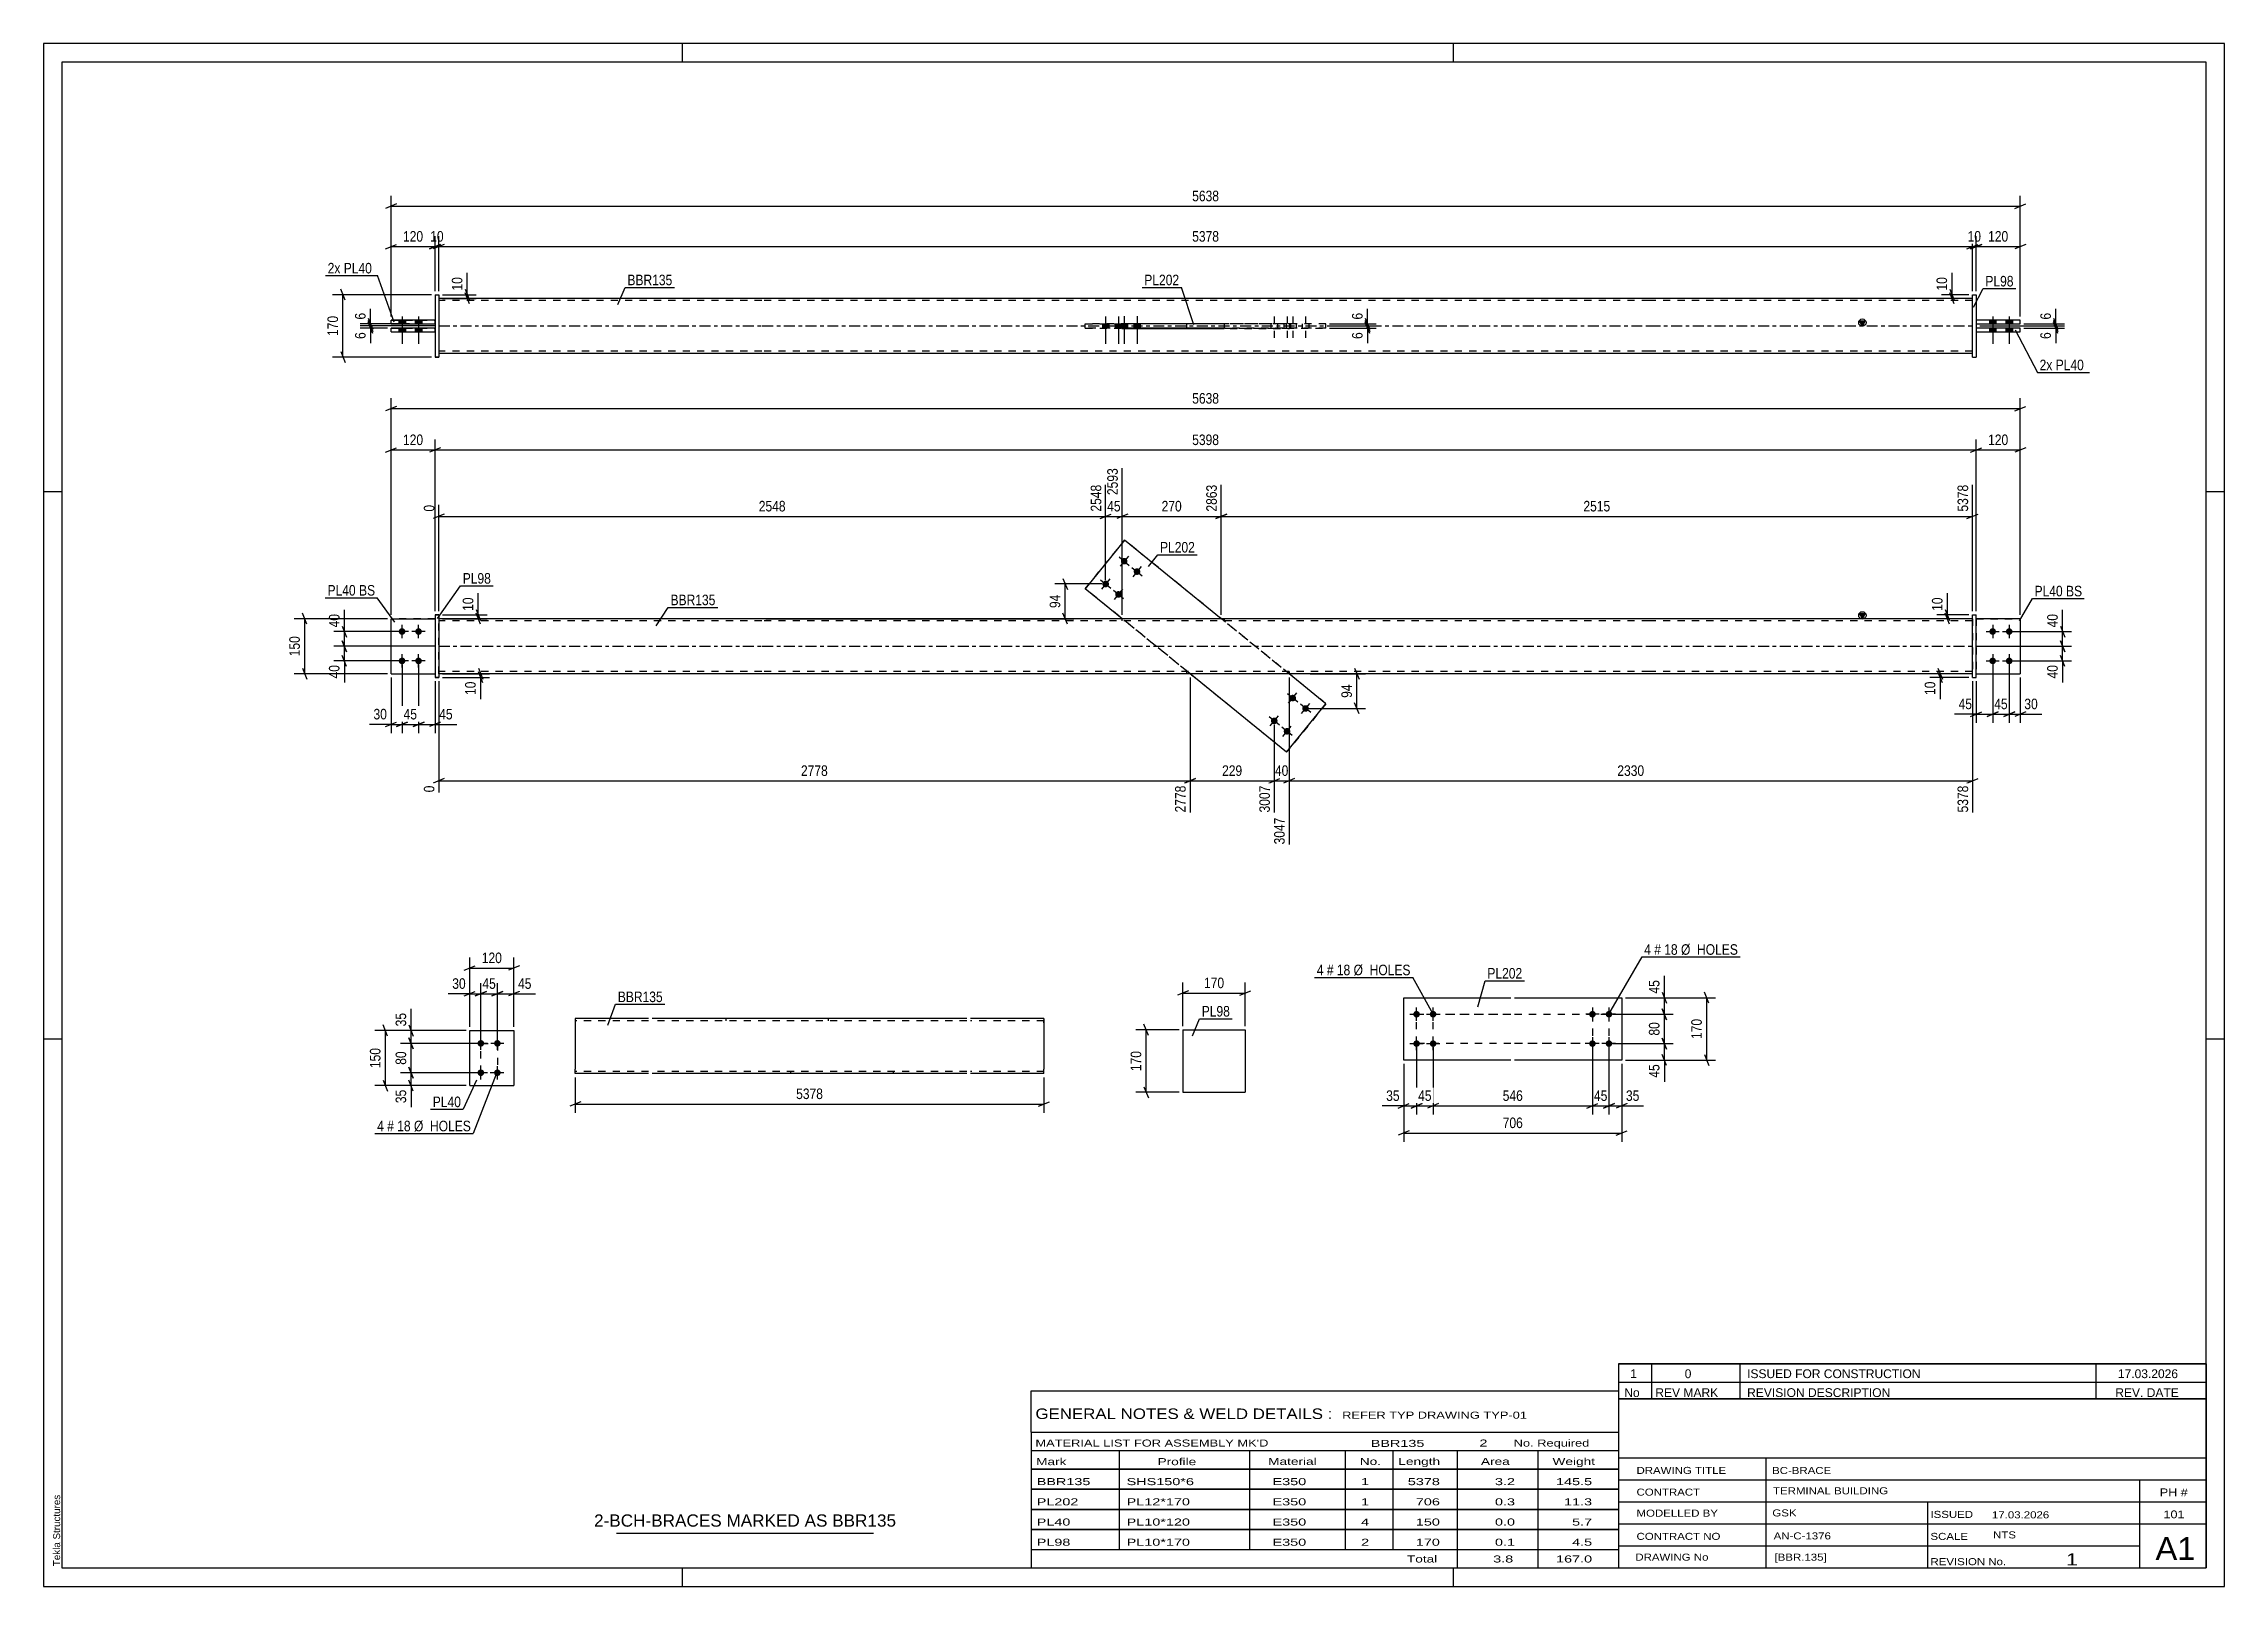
# Paper-space layout 'Layout1' of a CAD drawing. Header units: millimetres. Extents: x 0 to 594, y 0 to 420.
# The model-space entities are those that its viewports show. They can reach past a viewport. Long polylines and large blocks are cut down to what shows.
import ezdxf

# ---------------------------------------------------------------- set-up
doc = ezdxf.new("R2010")
doc.units = ezdxf.units.MM
doc.linetypes.add('DXK_LINE_DOT2', pattern=[3.9198, 1.9599, -1.9599])
doc.linetypes.add('DXK_LINE_DOT3', pattern=[5.9187, 2.979, -0.9799, 0.9799, -0.9799])
doc.layers.add('Viewport layer', color=7, linetype='Continuous', plot=False)
doc.styles.add('Arial', font='ARIAL.TTF', dxfattribs={"height": 0.2})
doc.styles.add('Arial Narrow', font='ARIALN.TTF', dxfattribs={"height": 0.2})

# ---------------------------------------------------------------- blocks, each defined once
blk = doc.blocks.new('Unknown-580610934-1130')
at = {"color": 5, "linetype": 'Continuous'}
for p, q in [((594, 420), (0, 420)), ((0, 420), (0, 0)), ((174, 415), (174, 420)), ((384, 415), (384, 420)), ((594, 0), (594, 420)), ((589, 415), (5, 415)), ((5, 415), (5, 5)), ((589, 5), (589, 415)), ((5, 298), (0, 298)), ((594, 298), (589, 298)), ((5, 149), (0, 149)), ((594, 149), (589, 149)), ((0, 0), (594, 0)), ((5, 5), (589, 5)), ((174, 0), (174, 5)), ((384, 0), (384, 5))]:
    blk.add_line(p, q, dxfattribs=at)
at = {"color": 174, "linetype": 'Continuous', "style": 'Arial'}
blk.add_text('Tekla Structures', height=1.9102, rotation=90, dxfattribs=at).set_placement((4.5, 5.5))
blk = doc.blocks.new('Part-580610934-2167 - 2161')
at = {"color": 2, "linetype": 'Continuous'}
for p, q in [((116.09, 136.33), (116.09, 151.33)), ((116.09, 151.33), (128.09, 151.33)), ((128.09, 151.33), (128.09, 136.33)), ((116.09, 136.33), (116.09, 136.33)), ((116.09, 136.33), (128.09, 136.33)), ((128.09, 136.33), (128.09, 136.33))]:
    blk.add_line(p, q, dxfattribs=at)
at = {"color": 7, "linetype": 'DXK_LINE_DOT2'}
for p, q in [((116.09, 151.33), (128.09, 151.33)), ((116.09, 136.33), (128.09, 136.33))]:
    blk.add_line(p, q, dxfattribs=at)
blk = doc.blocks.new('Bolt-580610934-2200 - 2161')
at = {"linetype": 'Continuous'}
for points in [[(119.09, 148.73), (119.28, 148.71), (119.46, 148.65), (119.62, 148.56), (119.76, 148.43), (119.87, 148.28), (119.95, 148.11), (119.99, 147.93), (119.99, 147.74), (119.95, 147.55), (119.87, 147.38), (119.76, 147.23), (119.62, 147.1), (119.46, 147.01), (119.28, 146.95), (119.09, 146.93), (118.9, 146.95), (118.73, 147.01), (118.56, 147.1), (118.42, 147.23), (118.31, 147.38), (118.24, 147.55), (118.2, 147.74), (118.2, 147.93), (118.24, 148.11), (118.31, 148.28), (118.42, 148.43), (118.56, 148.56), (118.73, 148.65), (118.9, 148.71)], [(123.59, 148.73), (123.78, 148.71), (123.96, 148.65), (124.12, 148.56), (124.26, 148.43), (124.37, 148.28), (124.45, 148.11), (124.49, 147.93), (124.49, 147.74), (124.45, 147.55), (124.37, 147.38), (124.26, 147.23), (124.12, 147.1), (123.96, 147.01), (123.78, 146.95), (123.59, 146.93), (123.4, 146.95), (123.23, 147.01), (123.06, 147.1), (122.92, 147.23), (122.81, 147.38), (122.74, 147.55), (122.7, 147.74), (122.7, 147.93), (122.74, 148.11), (122.81, 148.28), (122.92, 148.43), (123.06, 148.56), (123.23, 148.65), (123.4, 148.71)], [(119.09, 140.73), (119.28, 140.71), (119.46, 140.65), (119.62, 140.56), (119.76, 140.43), (119.87, 140.28), (119.95, 140.11), (119.99, 139.93), (119.99, 139.74), (119.95, 139.55), (119.87, 139.38), (119.76, 139.23), (119.62, 139.1), (119.46, 139.01), (119.28, 138.95), (119.09, 138.93), (118.9, 138.95), (118.73, 139.01), (118.56, 139.1), (118.42, 139.23), (118.31, 139.38), (118.24, 139.55), (118.2, 139.74), (118.2, 139.93), (118.24, 140.11), (118.31, 140.28), (118.42, 140.43), (118.56, 140.56), (118.73, 140.65), (118.9, 140.71)], [(123.59, 140.73), (123.78, 140.71), (123.96, 140.65), (124.12, 140.56), (124.26, 140.43), (124.37, 140.28), (124.45, 140.11), (124.49, 139.93), (124.49, 139.74), (124.45, 139.55), (124.37, 139.38), (124.26, 139.23), (124.12, 139.1), (123.96, 139.01), (123.78, 138.95), (123.59, 138.93), (123.4, 138.95), (123.23, 139.01), (123.06, 139.1), (122.92, 139.23), (122.81, 139.38), (122.74, 139.55), (122.7, 139.74), (122.7, 139.93), (122.74, 140.11), (122.81, 140.28), (122.92, 140.43), (123.06, 140.56), (123.23, 140.65), (123.4, 140.71)]]:
    blk.add_hatch(color=1, dxfattribs=at).paths.add_polyline_path(points)
at = {"color": 1, "linetype": 'Continuous'}
for p, q in [((119.09, 146.03), (119.09, 149.63)), ((123.59, 146.03), (123.59, 149.63)), ((120.89, 147.83), (117.29, 147.83)), ((125.39, 147.83), (121.79, 147.83)), ((120.89, 139.83), (117.29, 139.83)), ((119.09, 138.03), (119.09, 141.63)), ((125.39, 139.83), (121.79, 139.83)), ((123.59, 138.03), (123.59, 141.63))]:
    blk.add_line(p, q, dxfattribs=at)
blk = doc.blocks.new('Part-580610934-1695 - 1673')
at = {"color": 2, "linetype": 'Continuous'}
for p, q in [((538.39, 263.45), (526.39, 263.45)), ((538.39, 263.45), (538.39, 263.45)), ((538.39, 263.45), (538.39, 248.45)), ((526.39, 248.45), (538.39, 248.45))]:
    blk.add_line(p, q, dxfattribs=at)
at = {"color": 7, "linetype": 'DXK_LINE_DOT2'}
for p, q in [((526.39, 263.45), (538.39, 263.45)), ((526.39, 263.45), (526.39, 263.45)), ((526.39, 263.45), (526.39, 248.45)), ((526.39, 248.45), (538.39, 248.45))]:
    blk.add_line(p, q, dxfattribs=at)
blk = doc.blocks.new('Part-580610934-1679 - 1673')
at = {"color": 7, "linetype": 'DXK_LINE_DOT2'}
for p, q in [((94.63, 248.45), (94.63, 263.45)), ((94.63, 263.45), (106.63, 263.45)), ((106.63, 263.45), (94.63, 263.45)), ((106.63, 263.45), (106.63, 248.45)), ((94.63, 248.45), (94.63, 248.45)), ((94.63, 248.45), (106.63, 248.45)), ((94.63, 248.45), (106.63, 248.45)), ((106.63, 248.45), (106.63, 248.45))]:
    blk.add_line(p, q, dxfattribs=at)
blk = doc.blocks.new('Part-580610934-1700 - 1673')
at = {"linetype": 'Continuous'}
blk.add_hatch(color=2, dxfattribs=at).paths.add_polyline_path([(495.39, 263.45), (494.59, 264.85), (496.19, 264.85)])
at = {"color": 2, "linetype": 'Continuous'}
for p, q in [((195.63, 263.45), (107.63, 263.45)), ((437.29, 263.45), (195.73, 263.45)), ((525.39, 263.45), (437.39, 263.45)), ((495.39, 263.45), (494.59, 264.85)), ((494.59, 264.85), (496.19, 264.85)), ((496.19, 264.85), (495.39, 263.45)), ((195.63, 248.45), (107.63, 248.45)), ((437.29, 248.45), (195.73, 248.45)), ((525.39, 248.45), (437.39, 248.45))]:
    blk.add_line(p, q, dxfattribs=at)
at = {"color": 7, "linetype": 'DXK_LINE_DOT2'}
for p, q in [((107.63, 248.45), (107.63, 263.45)), ((195.63, 262.85), (107.63, 262.85)), ((437.29, 262.85), (195.73, 262.85)), ((293.68, 263.45), (293.68, 262.85)), ((321.59, 263.45), (321.59, 262.85)), ((525.39, 262.85), (437.39, 262.85)), ((525.39, 263.45), (525.39, 248.45)), ((195.63, 249.05), (107.63, 249.05)), ((437.29, 249.05), (195.73, 249.05)), ((311.42, 248.45), (311.42, 249.05)), ((339.34, 248.45), (339.34, 249.05)), ((525.39, 249.05), (437.39, 249.05))]:
    blk.add_line(p, q, dxfattribs=at)
at = {"color": 7, "linetype": 'DXK_LINE_DOT3'}
for p, q in [((107.63, 255.95), (195.63, 255.95)), ((195.73, 255.95), (437.29, 255.95)), ((437.39, 255.95), (525.39, 255.95))]:
    blk.add_line(p, q, dxfattribs=at)
at = {"color": 2, "linetype": 'Continuous'}
blk.add_circle((495.39, 264.35), 1, dxfattribs=at)
blk = doc.blocks.new('Part-580610934-1684 - 1673')
at = {"color": 2, "linetype": 'Continuous'}
for p, q in [((94.63, 248.45), (94.63, 263.45)), ((94.63, 263.45), (106.63, 263.45)), ((94.63, 248.45), (94.63, 248.45)), ((94.63, 248.45), (106.63, 248.45))]:
    blk.add_line(p, q, dxfattribs=at)
at = {"color": 7, "linetype": 'DXK_LINE_DOT2'}
for p, q in [((106.63, 263.45), (94.63, 263.45)), ((106.63, 263.45), (106.63, 248.45)), ((94.63, 248.45), (94.63, 248.45)), ((94.63, 248.45), (106.63, 248.45)), ((106.63, 248.45), (106.63, 248.45))]:
    blk.add_line(p, q, dxfattribs=at)
blk = doc.blocks.new('Part-580610934-1685 - 1673')
at = {"color": 2, "linetype": 'Continuous'}
for p, q in [((525.39, 264.45), (526.39, 264.45)), ((525.39, 247.45), (525.39, 264.45)), ((526.39, 247.45), (526.39, 264.45)), ((525.39, 247.45), (525.39, 247.45)), ((525.39, 247.45), (526.39, 247.45))]:
    blk.add_line(p, q, dxfattribs=at)
at = {"color": 7, "linetype": 'DXK_LINE_DOT2'}
for p, q in [((525.39, 264.45), (526.39, 264.45)), ((525.39, 247.45), (526.39, 247.45))]:
    blk.add_line(p, q, dxfattribs=at)
blk = doc.blocks.new('Part-580610934-1690 - 1673')
at = {"color": 7, "linetype": 'DXK_LINE_DOT2'}
for p, q in [((526.39, 263.45), (538.39, 263.45)), ((538.39, 263.45), (526.39, 263.45)), ((526.39, 263.45), (526.39, 263.45)), ((526.39, 263.45), (526.39, 248.45)), ((538.39, 263.45), (538.39, 263.45)), ((538.39, 263.45), (538.39, 248.45)), ((526.39, 248.45), (538.39, 248.45)), ((526.39, 248.45), (538.39, 248.45))]:
    blk.add_line(p, q, dxfattribs=at)
blk = doc.blocks.new('Bolt-580610934-1706 - 1673')
at = {"linetype": 'Continuous'}
for points in [[(294.89, 279.8), (295.02, 279.67), (295.12, 279.51), (295.19, 279.34), (295.22, 279.15), (295.21, 278.96), (295.16, 278.78), (295.08, 278.61), (294.96, 278.47), (294.81, 278.35), (294.64, 278.26), (294.46, 278.21), (294.27, 278.2), (294.09, 278.23), (293.91, 278.3), (293.76, 278.4), (293.62, 278.54), (293.52, 278.7), (293.45, 278.87), (293.42, 279.06), (293.43, 279.25), (293.48, 279.43), (293.57, 279.59), (293.69, 279.74), (293.83, 279.86), (294, 279.94), (294.18, 279.99), (294.37, 280), (294.56, 279.97), (294.73, 279.91)], [(289.85, 273.59), (289.98, 273.46), (290.08, 273.3), (290.15, 273.12), (290.18, 272.94), (290.17, 272.75), (290.12, 272.57), (290.04, 272.4), (289.92, 272.25), (289.77, 272.14), (289.6, 272.05), (289.42, 272), (289.23, 271.99), (289.05, 272.02), (288.87, 272.09), (288.71, 272.19), (288.58, 272.33), (288.48, 272.48), (288.41, 272.66), (288.38, 272.85), (288.39, 273.03), (288.44, 273.22), (288.53, 273.38), (288.65, 273.53), (288.79, 273.65), (288.96, 273.73), (289.14, 273.78), (289.33, 273.79), (289.51, 273.76), (289.69, 273.69)], [(298.38, 276.97), (298.52, 276.83), (298.62, 276.68), (298.69, 276.5), (298.72, 276.31), (298.71, 276.13), (298.66, 275.94), (298.57, 275.78), (298.45, 275.63), (298.31, 275.51), (298.14, 275.43), (297.96, 275.38), (297.77, 275.37), (297.58, 275.4), (297.41, 275.47), (297.25, 275.57), (297.12, 275.7), (297.01, 275.86), (296.95, 276.04), (296.92, 276.22), (296.93, 276.41), (296.98, 276.59), (297.06, 276.76), (297.18, 276.9), (297.33, 277.02), (297.49, 277.11), (297.68, 277.16), (297.86, 277.17), (298.05, 277.14), (298.23, 277.07)], [(293.34, 270.75), (293.48, 270.62), (293.58, 270.46), (293.64, 270.29), (293.67, 270.1), (293.66, 269.91), (293.62, 269.73), (293.53, 269.57), (293.41, 269.42), (293.26, 269.3), (293.1, 269.22), (292.91, 269.17), (292.73, 269.16), (292.54, 269.19), (292.37, 269.25), (292.21, 269.36), (292.08, 269.49), (291.97, 269.65), (291.91, 269.82), (291.88, 270.01), (291.89, 270.2), (291.94, 270.38), (292.02, 270.55), (292.14, 270.69), (292.29, 270.81), (292.45, 270.9), (292.64, 270.95), (292.82, 270.95), (293.01, 270.93), (293.18, 270.86)]]:
    blk.add_hatch(color=1, dxfattribs=at).paths.add_polyline_path(points)
at = {"color": 1, "linetype": 'Continuous'}
for p, q in [((292.92, 280.24), (295.72, 277.97)), ((295.46, 280.5), (293.19, 277.71)), ((287.88, 274.03), (290.68, 271.76)), ((290.42, 274.29), (288.15, 271.49)), ((296.42, 277.4), (299.21, 275.13)), ((298.95, 277.67), (296.68, 274.87)), ((291.38, 271.19), (294.17, 268.92)), ((293.91, 271.45), (291.64, 268.66))]:
    blk.add_line(p, q, dxfattribs=at)
blk = doc.blocks.new('Bolt-580610934-1707 - 1673')
at = {"linetype": 'Continuous'}
for points in [[(339.67, 241.14), (339.54, 241.27), (339.44, 241.43), (339.37, 241.61), (339.34, 241.79), (339.35, 241.98), (339.4, 242.16), (339.48, 242.33), (339.6, 242.48), (339.75, 242.59), (339.92, 242.68), (340.1, 242.73), (340.29, 242.74), (340.47, 242.71), (340.65, 242.64), (340.81, 242.54), (340.94, 242.41), (341.04, 242.25), (341.11, 242.07), (341.14, 241.89), (341.13, 241.7), (341.08, 241.52), (340.99, 241.35), (340.87, 241.2), (340.73, 241.08), (340.56, 241), (340.38, 240.95), (340.19, 240.94), (340, 240.97), (339.83, 241.04)], [(343.17, 238.3), (343.03, 238.44), (342.93, 238.6), (342.86, 238.77), (342.83, 238.96), (342.84, 239.15), (342.89, 239.33), (342.98, 239.49), (343.1, 239.64), (343.24, 239.76), (343.41, 239.84), (343.59, 239.89), (343.78, 239.9), (343.97, 239.87), (344.14, 239.81), (344.3, 239.7), (344.43, 239.57), (344.53, 239.41), (344.6, 239.24), (344.63, 239.05), (344.62, 238.86), (344.57, 238.68), (344.49, 238.51), (344.37, 238.37), (344.22, 238.25), (344.05, 238.16), (343.87, 238.11), (343.68, 238.1), (343.5, 238.13), (343.32, 238.2)], [(334.63, 234.93), (334.5, 235.06), (334.39, 235.22), (334.33, 235.4), (334.3, 235.58), (334.31, 235.77), (334.36, 235.95), (334.44, 236.12), (334.56, 236.26), (334.71, 236.38), (334.88, 236.47), (335.06, 236.52), (335.25, 236.53), (335.43, 236.5), (335.61, 236.43), (335.76, 236.33), (335.9, 236.19), (336, 236.04), (336.07, 235.86), (336.1, 235.67), (336.09, 235.49), (336.04, 235.3), (335.95, 235.14), (335.83, 234.99), (335.69, 234.87), (335.52, 234.79), (335.34, 234.74), (335.15, 234.73), (334.96, 234.76), (334.79, 234.83)], [(338.12, 232.09), (337.99, 232.23), (337.89, 232.38), (337.82, 232.56), (337.79, 232.75), (337.8, 232.93), (337.85, 233.12), (337.94, 233.28), (338.06, 233.43), (338.2, 233.55), (338.37, 233.63), (338.55, 233.68), (338.74, 233.69), (338.93, 233.66), (339.1, 233.59), (339.26, 233.49), (339.39, 233.36), (339.49, 233.2), (339.56, 233.02), (339.59, 232.84), (339.58, 232.65), (339.53, 232.47), (339.45, 232.3), (339.33, 232.15), (339.18, 232.04), (339.01, 231.95), (338.83, 231.9), (338.64, 231.89), (338.46, 231.92), (338.28, 231.99)]]:
    blk.add_hatch(color=1, dxfattribs=at).paths.add_polyline_path(points)
at = {"color": 1, "linetype": 'Continuous'}
for p, q in [((341.64, 240.71), (338.84, 242.97)), ((339.1, 240.44), (341.37, 243.24)), ((345.13, 237.87), (342.33, 240.14)), ((342.6, 237.61), (344.87, 240.4)), ((336.59, 234.49), (333.8, 236.76)), ((334.06, 234.23), (336.33, 237.03)), ((340.09, 231.66), (337.29, 233.93)), ((337.56, 231.39), (339.83, 234.19))]:
    blk.add_line(p, q, dxfattribs=at)
blk = doc.blocks.new('Bolt-580610934-1709 - 1673')
at = {"linetype": 'Continuous'}
for points in [[(97.63, 259.05), (97.44, 259.07), (97.26, 259.13), (97.1, 259.22), (96.96, 259.35), (96.85, 259.5), (96.77, 259.67), (96.73, 259.85), (96.73, 260.04), (96.77, 260.23), (96.85, 260.4), (96.96, 260.55), (97.1, 260.68), (97.26, 260.77), (97.44, 260.83), (97.63, 260.85), (97.81, 260.83), (97.99, 260.77), (98.16, 260.68), (98.3, 260.55), (98.41, 260.4), (98.48, 260.23), (98.52, 260.04), (98.52, 259.85), (98.48, 259.67), (98.41, 259.5), (98.3, 259.35), (98.16, 259.22), (97.99, 259.13), (97.81, 259.07)], [(102.13, 259.05), (101.94, 259.07), (101.76, 259.13), (101.6, 259.22), (101.46, 259.35), (101.35, 259.5), (101.27, 259.67), (101.23, 259.85), (101.23, 260.04), (101.27, 260.23), (101.35, 260.4), (101.46, 260.55), (101.6, 260.68), (101.76, 260.77), (101.94, 260.83), (102.13, 260.85), (102.31, 260.83), (102.49, 260.77), (102.66, 260.68), (102.8, 260.55), (102.91, 260.4), (102.98, 260.23), (103.02, 260.04), (103.02, 259.85), (102.98, 259.67), (102.91, 259.5), (102.8, 259.35), (102.66, 259.22), (102.49, 259.13), (102.31, 259.07)], [(97.63, 251.05), (97.44, 251.07), (97.26, 251.13), (97.1, 251.22), (96.96, 251.35), (96.85, 251.5), (96.77, 251.67), (96.73, 251.85), (96.73, 252.04), (96.77, 252.23), (96.85, 252.4), (96.96, 252.55), (97.1, 252.68), (97.26, 252.77), (97.44, 252.83), (97.63, 252.85), (97.81, 252.83), (97.99, 252.77), (98.16, 252.68), (98.3, 252.55), (98.41, 252.4), (98.48, 252.23), (98.52, 252.04), (98.52, 251.85), (98.48, 251.67), (98.41, 251.5), (98.3, 251.35), (98.16, 251.22), (97.99, 251.13), (97.81, 251.07)], [(102.13, 251.05), (101.94, 251.07), (101.76, 251.13), (101.6, 251.22), (101.46, 251.35), (101.35, 251.5), (101.27, 251.67), (101.23, 251.85), (101.23, 252.04), (101.27, 252.23), (101.35, 252.4), (101.46, 252.55), (101.6, 252.68), (101.76, 252.77), (101.94, 252.83), (102.13, 252.85), (102.31, 252.83), (102.49, 252.77), (102.66, 252.68), (102.8, 252.55), (102.91, 252.4), (102.98, 252.23), (103.02, 252.04), (103.02, 251.85), (102.98, 251.67), (102.91, 251.5), (102.8, 251.35), (102.66, 251.22), (102.49, 251.13), (102.31, 251.07)]]:
    blk.add_hatch(color=1, dxfattribs=at).paths.add_polyline_path(points)
at = {"color": 1, "linetype": 'Continuous'}
for p, q in [((97.63, 258.15), (97.63, 261.75)), ((102.13, 258.15), (102.13, 261.75)), ((99.43, 259.95), (95.83, 259.95)), ((103.93, 259.95), (100.33, 259.95)), ((99.43, 251.95), (95.83, 251.95)), ((97.63, 250.15), (97.63, 253.75)), ((103.93, 251.95), (100.33, 251.95)), ((102.13, 250.15), (102.13, 253.75))]:
    blk.add_line(p, q, dxfattribs=at)
blk = doc.blocks.new('Bolt-580610934-1710 - 1673')
at = {"linetype": 'Continuous'}
for points in [[(530.89, 260.85), (531.07, 260.83), (531.25, 260.77), (531.41, 260.68), (531.55, 260.55), (531.67, 260.4), (531.74, 260.23), (531.78, 260.04), (531.78, 259.85), (531.74, 259.67), (531.67, 259.5), (531.55, 259.35), (531.41, 259.22), (531.25, 259.13), (531.07, 259.07), (530.89, 259.05), (530.7, 259.07), (530.52, 259.13), (530.36, 259.22), (530.22, 259.35), (530.11, 259.5), (530.03, 259.67), (529.99, 259.85), (529.99, 260.04), (530.03, 260.23), (530.11, 260.4), (530.22, 260.55), (530.36, 260.68), (530.52, 260.77), (530.7, 260.83)], [(535.39, 260.85), (535.57, 260.83), (535.75, 260.77), (535.91, 260.68), (536.05, 260.55), (536.17, 260.4), (536.24, 260.23), (536.28, 260.04), (536.28, 259.85), (536.24, 259.67), (536.17, 259.5), (536.05, 259.35), (535.91, 259.22), (535.75, 259.13), (535.57, 259.07), (535.39, 259.05), (535.2, 259.07), (535.02, 259.13), (534.86, 259.22), (534.72, 259.35), (534.61, 259.5), (534.53, 259.67), (534.49, 259.85), (534.49, 260.04), (534.53, 260.23), (534.61, 260.4), (534.72, 260.55), (534.86, 260.68), (535.02, 260.77), (535.2, 260.83)], [(530.89, 252.85), (531.07, 252.83), (531.25, 252.77), (531.41, 252.68), (531.55, 252.55), (531.67, 252.4), (531.74, 252.23), (531.78, 252.04), (531.78, 251.85), (531.74, 251.67), (531.67, 251.5), (531.55, 251.35), (531.41, 251.22), (531.25, 251.13), (531.07, 251.07), (530.89, 251.05), (530.7, 251.07), (530.52, 251.13), (530.36, 251.22), (530.22, 251.35), (530.11, 251.5), (530.03, 251.67), (529.99, 251.85), (529.99, 252.04), (530.03, 252.23), (530.11, 252.4), (530.22, 252.55), (530.36, 252.68), (530.52, 252.77), (530.7, 252.83)], [(535.39, 252.85), (535.57, 252.83), (535.75, 252.77), (535.91, 252.68), (536.05, 252.55), (536.17, 252.4), (536.24, 252.23), (536.28, 252.04), (536.28, 251.85), (536.24, 251.67), (536.17, 251.5), (536.05, 251.35), (535.91, 251.22), (535.75, 251.13), (535.57, 251.07), (535.39, 251.05), (535.2, 251.07), (535.02, 251.13), (534.86, 251.22), (534.72, 251.35), (534.61, 251.5), (534.53, 251.67), (534.49, 251.85), (534.49, 252.04), (534.53, 252.23), (534.61, 252.4), (534.72, 252.55), (534.86, 252.68), (535.02, 252.77), (535.2, 252.83)]]:
    blk.add_hatch(color=1, dxfattribs=at).paths.add_polyline_path(points)
at = {"color": 1, "linetype": 'Continuous'}
for p, q in [((530.89, 261.75), (530.89, 258.15)), ((535.39, 261.75), (535.39, 258.15)), ((529.09, 259.95), (532.69, 259.95)), ((533.59, 259.95), (537.19, 259.95)), ((529.09, 251.95), (532.69, 251.95)), ((530.89, 253.75), (530.89, 250.15)), ((533.59, 251.95), (537.19, 251.95)), ((535.39, 253.75), (535.39, 250.15))]:
    blk.add_line(p, q, dxfattribs=at)
blk = doc.blocks.new('Part-580610934-1715 - 1673')
at = {"color": 2, "linetype": 'Continuous'}
for p, q in [((294.44, 284.8), (283.73, 271.6)), ((294.44, 284.8), (294.44, 284.8)), ((320.75, 263.45), (294.44, 284.8)), ((293.78, 263.45), (283.73, 271.6)), ((283.73, 271.6), (283.73, 271.6)), ((338.57, 227.09), (312.26, 248.45)), ((349.29, 240.29), (339.24, 248.45)), ((338.57, 227.09), (349.29, 240.29)), ((349.29, 240.29), (349.29, 240.29)), ((338.57, 227.09), (338.57, 227.09))]:
    blk.add_line(p, q, dxfattribs=at)
at = {"color": 7, "linetype": 'DXK_LINE_DOT2'}
for p, q in [((283.73, 271.6), (294.44, 284.8)), ((349.29, 240.29), (294.44, 284.8)), ((338.57, 227.09), (283.73, 271.6)), ((312.26, 248.45), (293.78, 263.45)), ((339.24, 248.45), (320.75, 263.45)), ((349.29, 240.29), (338.57, 227.09))]:
    blk.add_line(p, q, dxfattribs=at)
blk = doc.blocks.new('Part-580610934-1720 - 1673')
at = {"color": 2, "linetype": 'Continuous'}
for p, q in [((107.63, 264.45), (106.63, 264.45)), ((106.63, 264.45), (106.63, 247.45)), ((107.63, 264.45), (107.63, 264.45)), ((107.63, 264.45), (107.63, 247.45)), ((106.63, 247.45), (107.63, 247.45))]:
    blk.add_line(p, q, dxfattribs=at)
at = {"color": 7, "linetype": 'DXK_LINE_DOT2'}
for p, q in [((106.63, 264.45), (107.63, 264.45)), ((107.63, 247.45), (106.63, 247.45))]:
    blk.add_line(p, q, dxfattribs=at)
blk = doc.blocks.new('Part-580610934-1418 - 1367')
at = {"color": 2, "linetype": 'Continuous'}
for p, q in [((94.63, 341.55), (94.63, 342.55)), ((106.63, 342.55), (94.63, 342.55)), ((94.63, 341.55), (94.63, 341.55)), ((94.63, 341.55), (106.63, 341.55))]:
    blk.add_line(p, q, dxfattribs=at)
at = {"color": 7, "linetype": 'DXK_LINE_DOT2'}
for p, q in [((94.63, 342.55), (106.63, 342.55)), ((94.63, 341.55), (106.63, 341.55)), ((106.63, 341.55), (106.63, 342.55))]:
    blk.add_line(p, q, dxfattribs=at)
blk = doc.blocks.new('Bolt-580610934-1370 - 1367')
at = {"linetype": 'Continuous'}
for points in [[(96.73, 343.75), (98.53, 343.75), (98.53, 344.75), (96.73, 344.75)], [(96.73, 343.75), (98.53, 343.75), (98.53, 344.75), (96.73, 344.75)], [(101.23, 343.75), (103.03, 343.75), (103.03, 344.75), (101.23, 344.75)], [(101.23, 343.75), (103.03, 343.75), (103.03, 344.75), (101.23, 344.75)], [(96.73, 341.55), (98.53, 341.55), (98.53, 342.55), (96.73, 342.55)], [(96.73, 341.55), (98.53, 341.55), (98.53, 342.55), (96.73, 342.55)], [(101.23, 341.55), (103.03, 341.55), (103.03, 342.55), (101.23, 342.55)], [(101.23, 341.55), (103.03, 341.55), (103.03, 342.55), (101.23, 342.55)]]:
    blk.add_hatch(color=1, dxfattribs=at).paths.add_polyline_path(points)
at = {"color": 1, "linetype": 'Continuous'}
for p, q in [((96.73, 344.75), (96.73, 343.75)), ((96.73, 344.75), (96.73, 343.75)), ((97.63, 345.75), (97.63, 338.25)), ((97.63, 345.75), (97.63, 338.25)), ((98.53, 344.75), (98.53, 343.75)), ((98.53, 344.75), (98.53, 343.75)), ((101.23, 344.75), (101.23, 343.75)), ((101.23, 344.75), (101.23, 343.75)), ((102.13, 345.75), (102.13, 338.25)), ((102.13, 345.75), (102.13, 338.25)), ((103.03, 344.75), (103.03, 343.75)), ((103.03, 344.75), (103.03, 343.75)), ((96.73, 342.55), (96.73, 341.55)), ((96.73, 342.55), (96.73, 341.55)), ((98.53, 342.55), (98.53, 341.55)), ((98.53, 342.55), (98.53, 341.55)), ((101.23, 342.55), (101.23, 341.55)), ((101.23, 342.55), (101.23, 341.55)), ((103.03, 342.55), (103.03, 341.55)), ((103.03, 342.55), (103.03, 341.55))]:
    blk.add_line(p, q, dxfattribs=at)
blk = doc.blocks.new('Bolt-580610934-1435 - 1367')
at = {"color": 1, "linetype": 'DXK_LINE_DOT2'}
for p, q in [((335.2, 345.75), (335.2, 338.25)), ((338.69, 345.75), (338.69, 338.25)), ((340.24, 345.75), (340.24, 338.25)), ((343.73, 345.75), (343.73, 338.25)), ((334.3, 343.75), (334.3, 342.55)), ((336.1, 343.75), (336.1, 342.55)), ((337.79, 343.75), (337.79, 342.55)), ((339.34, 343.75), (339.34, 342.55)), ((339.59, 343.75), (339.59, 342.55)), ((341.14, 343.75), (341.14, 342.55)), ((342.83, 343.75), (342.83, 342.55)), ((344.63, 343.75), (344.63, 342.55))]:
    blk.add_line(p, q, dxfattribs=at)
blk = doc.blocks.new('Bolt-580610934-1371 - 1367')
at = {"linetype": 'Continuous'}
for points in [[(531.79, 344.75), (529.99, 344.75), (529.99, 343.75), (531.79, 343.75)], [(531.79, 344.75), (529.99, 344.75), (529.99, 343.75), (531.79, 343.75)], [(536.29, 344.75), (534.49, 344.75), (534.49, 343.75), (536.29, 343.75)], [(536.29, 344.75), (534.49, 344.75), (534.49, 343.75), (536.29, 343.75)], [(531.79, 342.55), (529.99, 342.55), (529.99, 341.55), (531.79, 341.55)], [(531.79, 342.55), (529.99, 342.55), (529.99, 341.55), (531.79, 341.55)], [(536.29, 342.55), (534.49, 342.55), (534.49, 341.55), (536.29, 341.55)], [(536.29, 342.55), (534.49, 342.55), (534.49, 341.55), (536.29, 341.55)]]:
    blk.add_hatch(color=1, dxfattribs=at).paths.add_polyline_path(points)
at = {"color": 1, "linetype": 'Continuous'}
for p, q in [((529.99, 344.75), (529.99, 343.75)), ((529.99, 344.75), (529.99, 343.75)), ((530.89, 345.75), (530.89, 338.25)), ((530.89, 345.75), (530.89, 338.25)), ((531.79, 344.75), (531.79, 343.75)), ((531.79, 344.75), (531.79, 343.75)), ((534.49, 344.75), (534.49, 343.75)), ((534.49, 344.75), (534.49, 343.75)), ((535.39, 345.75), (535.39, 338.25)), ((535.39, 345.75), (535.39, 338.25)), ((536.29, 344.75), (536.29, 343.75)), ((536.29, 344.75), (536.29, 343.75)), ((529.99, 342.55), (529.99, 341.55)), ((529.99, 342.55), (529.99, 341.55)), ((531.79, 342.55), (531.79, 341.55)), ((531.79, 342.55), (531.79, 341.55)), ((534.49, 342.55), (534.49, 341.55)), ((534.49, 342.55), (534.49, 341.55)), ((536.29, 342.55), (536.29, 341.55)), ((536.29, 342.55), (536.29, 341.55))]:
    blk.add_line(p, q, dxfattribs=at)
blk = doc.blocks.new('Part-580610934-1456 - 1367')
at = {"linetype": 'Continuous'}
blk.add_hatch(color=2, dxfattribs=at).paths.add_polyline_path([(495.39, 343.15), (494.59, 344.55), (496.19, 344.55)])
at = {"color": 2, "linetype": 'Continuous'}
for p, q in [((195.63, 350.65), (107.63, 350.65)), ((437.29, 350.65), (195.73, 350.65)), ((525.39, 350.65), (437.39, 350.65)), ((495.39, 343.15), (494.59, 344.55)), ((494.59, 344.55), (496.19, 344.55)), ((496.19, 344.55), (495.39, 343.15)), ((293.68, 343.76), (293.68, 343.85)), ((293.68, 343.85), (293.68, 343.85)), ((293.68, 343.85), (321.59, 343.85)), ((293.68, 342.45), (293.68, 342.56)), ((293.68, 342.45), (321.59, 342.45)), ((311.42, 343.85), (311.42, 343.75)), ((311.42, 342.45), (311.42, 342.55)), ((321.59, 343.85), (321.59, 342.45)), ((195.63, 335.65), (107.63, 335.65)), ((437.29, 335.65), (195.73, 335.65)), ((525.39, 335.65), (437.39, 335.65))]:
    blk.add_line(p, q, dxfattribs=at)
at = {"color": 7, "linetype": 'DXK_LINE_DOT2'}
for p, q in [((107.63, 350.65), (107.63, 335.65)), ((525.39, 335.65), (525.39, 350.65)), ((195.63, 350.05), (107.63, 350.05)), ((437.29, 350.05), (195.73, 350.05)), ((525.39, 350.05), (437.39, 350.05)), ((293.68, 342.56), (293.68, 343.85)), ((293.68, 343.85), (321.59, 343.85)), ((293.68, 342.45), (321.59, 342.45)), ((311.42, 343.85), (339.34, 343.85)), ((311.42, 343.85), (311.42, 343.85)), ((311.42, 343.85), (339.34, 343.85)), ((311.42, 343.75), (311.42, 343.85)), ((311.42, 342.55), (311.42, 343.75)), ((311.42, 342.45), (311.42, 342.45)), ((311.42, 342.45), (311.42, 342.45)), ((339.34, 342.45), (311.42, 342.45)), ((311.42, 342.45), (339.34, 342.45)), ((339.34, 343.85), (339.34, 342.45)), ((195.63, 336.25), (107.63, 336.25)), ((437.29, 336.25), (195.73, 336.25)), ((525.39, 336.25), (437.39, 336.25))]:
    blk.add_line(p, q, dxfattribs=at)
at = {"color": 7, "linetype": 'DXK_LINE_DOT3'}
for p, q in [((107.63, 343.15), (195.63, 343.15)), ((195.73, 343.15), (437.29, 343.15)), ((437.39, 343.15), (525.39, 343.15))]:
    blk.add_line(p, q, dxfattribs=at)
at = {"color": 2, "linetype": 'Continuous'}
blk.add_circle((495.39, 344.05), 1, dxfattribs=at)
blk = doc.blocks.new('Part-580610934-1413 - 1367')
at = {"color": 2, "linetype": 'Continuous'}
for p, q in [((94.63, 343.75), (94.63, 344.75)), ((106.63, 344.75), (94.63, 344.75)), ((94.63, 343.75), (94.63, 343.75)), ((94.63, 343.75), (106.63, 343.75))]:
    blk.add_line(p, q, dxfattribs=at)
at = {"color": 7, "linetype": 'DXK_LINE_DOT2'}
for p, q in [((94.63, 344.75), (106.63, 344.75)), ((106.63, 343.75), (106.63, 344.75)), ((94.63, 343.75), (106.63, 343.75))]:
    blk.add_line(p, q, dxfattribs=at)
blk = doc.blocks.new('Part-580610934-1461 - 1367')
at = {"color": 2, "linetype": 'Continuous'}
for p, q in [((538.39, 342.55), (526.39, 342.55)), ((526.39, 341.55), (538.39, 341.55)), ((538.39, 341.55), (538.39, 342.55))]:
    blk.add_line(p, q, dxfattribs=at)
at = {"color": 7, "linetype": 'DXK_LINE_DOT2'}
for p, q in [((526.39, 342.55), (526.39, 341.55)), ((538.39, 342.55), (526.39, 342.55)), ((526.39, 341.55), (538.39, 341.55))]:
    blk.add_line(p, q, dxfattribs=at)
blk = doc.blocks.new('Part-580610934-1397 - 1367')
at = {"color": 7, "linetype": 'DXK_LINE_DOT2'}
for p, q in [((283.73, 343.75), (294.44, 343.76)), ((338.57, 343.75), (283.73, 343.75)), ((294.44, 342.56), (283.73, 342.55)), ((283.73, 342.55), (338.57, 342.55)), ((349.29, 343.75), (321.59, 343.75)), ((349.29, 342.55), (321.59, 342.55)), ((338.57, 342.55), (338.57, 343.75)), ((349.29, 343.75), (338.57, 343.75)), ((338.57, 342.55), (349.29, 342.55)), ((349.29, 342.55), (349.29, 343.75))]:
    blk.add_line(p, q, dxfattribs=at)
at = {"color": 2, "linetype": 'Continuous'}
for p, q in [((283.73, 342.55), (283.73, 343.75)), ((294.44, 342.56), (294.44, 343.76)), ((321.59, 343.75), (294.44, 343.76)), ((321.59, 342.55), (294.44, 342.56))]:
    blk.add_line(p, q, dxfattribs=at)
blk = doc.blocks.new('Part-580610934-1398 - 1367')
at = {"color": 2, "linetype": 'Continuous'}
for p, q in [((106.63, 351.65), (107.63, 351.65)), ((106.63, 351.65), (106.63, 334.65)), ((107.63, 351.65), (107.63, 351.65)), ((107.63, 351.65), (107.63, 334.65)), ((107.63, 334.65), (106.63, 334.65)), ((106.63, 334.65), (106.63, 334.65))]:
    blk.add_line(p, q, dxfattribs=at)
at = {"color": 7, "linetype": 'DXK_LINE_DOT2'}
for p, q in [((106.63, 351.65), (107.63, 351.65)), ((106.63, 334.65), (107.63, 334.65)), ((106.63, 334.65), (106.63, 334.65))]:
    blk.add_line(p, q, dxfattribs=at)
blk = doc.blocks.new('Part-580610934-1433 - 1367')
at = {"color": 2, "linetype": 'Continuous'}
for p, q in [((525.39, 351.65), (525.39, 351.65)), ((525.39, 334.65), (525.39, 351.65)), ((525.39, 351.65), (526.39, 351.65)), ((526.39, 351.65), (526.39, 351.65)), ((526.39, 351.65), (526.39, 334.65)), ((525.39, 334.65), (526.39, 334.65)), ((525.39, 334.65), (525.39, 334.65)), ((526.39, 334.65), (526.39, 334.65))]:
    blk.add_line(p, q, dxfattribs=at)
at = {"color": 7, "linetype": 'DXK_LINE_DOT2'}
for p, q in [((525.39, 351.65), (526.39, 351.65)), ((525.39, 334.65), (526.39, 334.65)), ((526.39, 334.65), (526.39, 334.65))]:
    blk.add_line(p, q, dxfattribs=at)
blk = doc.blocks.new('Bolt-580610934-1436 - 1367')
at = {"linetype": 'Continuous'}
for points in [[(290.18, 343.75), (288.38, 343.75), (288.38, 342.55), (290.18, 342.55)], [(293.68, 343.75), (291.88, 343.75), (291.88, 342.55), (293.68, 342.55)], [(295.22, 343.75), (293.42, 343.75), (293.42, 342.55), (295.22, 342.55)], [(298.72, 343.75), (296.92, 343.75), (296.92, 342.55), (298.72, 342.55)]]:
    blk.add_hatch(color=1, dxfattribs=at).paths.add_polyline_path(points)
at = {"color": 1, "linetype": 'Continuous'}
for p, q in [((289.28, 345.75), (289.28, 338.25)), ((292.78, 345.75), (292.78, 338.25)), ((294.32, 345.76), (294.32, 338.26)), ((297.82, 345.76), (297.82, 338.26)), ((288.38, 343.75), (288.38, 342.55)), ((290.18, 343.75), (290.18, 342.55)), ((291.88, 343.75), (291.88, 342.55)), ((293.42, 343.75), (293.42, 342.55)), ((293.68, 343.75), (293.68, 342.55)), ((295.22, 343.75), (295.22, 342.55)), ((296.92, 343.75), (296.92, 342.55)), ((298.72, 343.75), (298.72, 342.55))]:
    blk.add_line(p, q, dxfattribs=at)
blk = doc.blocks.new('Part-580610934-1466 - 1367')
at = {"color": 2, "linetype": 'Continuous'}
for p, q in [((538.39, 344.75), (526.39, 344.75)), ((538.39, 343.75), (538.39, 344.75)), ((526.39, 343.75), (538.39, 343.75))]:
    blk.add_line(p, q, dxfattribs=at)
at = {"color": 7, "linetype": 'DXK_LINE_DOT2'}
for p, q in [((526.39, 344.75), (526.39, 343.75)), ((538.39, 344.75), (526.39, 344.75)), ((526.39, 343.75), (538.39, 343.75))]:
    blk.add_line(p, q, dxfattribs=at)
blk = doc.blocks.new('Bolt-580610934-2463 - 2457')
at = {"linetype": 'Continuous'}
for points in [[(373.97, 156.66, -1), (373.97, 154.86, -1)], [(378.47, 156.66, -1), (378.47, 154.86, -1)], [(373.97, 148.66, -1), (373.97, 146.86, -1)], [(378.47, 148.66, -1), (378.47, 146.86, -1)]]:
    blk.add_hatch(color=1, dxfattribs=at).paths.add_polyline_path(points)
at = {"color": 1, "linetype": 'Continuous'}
for p, q in [((372.17, 155.76), (375.77, 155.76)), ((373.97, 153.96), (373.97, 157.56)), ((376.67, 155.76), (380.27, 155.76)), ((378.47, 153.96), (378.47, 157.56)), ((373.97, 145.96), (373.97, 149.56)), ((378.47, 145.96), (378.47, 149.56)), ((372.17, 147.76), (375.77, 147.76)), ((376.67, 147.76), (380.27, 147.76))]:
    blk.add_line(p, q, dxfattribs=at)
blk = doc.blocks.new('Bolt-580610934-2468 - 2457')
at = {"linetype": 'Continuous'}
for points in [[(421.87, 154.86, -1), (421.87, 156.66, -1)], [(426.37, 154.86, -1), (426.37, 156.66, -1)], [(421.87, 146.86, -1), (421.87, 148.66, -1)], [(426.37, 146.86, -1), (426.37, 148.66, -1)]]:
    blk.add_hatch(color=1, dxfattribs=at).paths.add_polyline_path(points)
at = {"color": 1, "linetype": 'Continuous'}
for p, q in [((423.67, 155.76), (420.07, 155.76)), ((421.87, 157.56), (421.87, 153.96)), ((428.17, 155.76), (424.57, 155.76)), ((426.37, 157.56), (426.37, 153.96)), ((421.87, 149.56), (421.87, 145.96)), ((426.37, 149.56), (426.37, 145.96)), ((423.67, 147.76), (420.07, 147.76)), ((428.17, 147.76), (424.57, 147.76))]:
    blk.add_line(p, q, dxfattribs=at)
blk = doc.blocks.new('Part-580610934-2473 - 2457')
at = {"color": 2, "linetype": 'Continuous'}
for p, q in [((370.47, 160.26), (399.67, 160.26)), ((370.47, 143.26), (370.47, 160.26)), ((400.67, 160.26), (429.87, 160.26)), ((429.87, 160.26), (429.87, 143.26)), ((399.67, 143.26), (370.47, 143.26)), ((429.87, 143.26), (400.67, 143.26))]:
    blk.add_line(p, q, dxfattribs=at)
blk = doc.blocks.new('Part-580610934-2404 - 2398')
at = {"color": 2, "linetype": 'Continuous'}
for p, q in [((310.31, 151.51), (327.31, 151.51)), ((310.31, 151.51), (310.31, 134.51)), ((327.31, 151.51), (327.31, 134.51)), ((310.31, 134.51), (327.31, 134.51))]:
    blk.add_line(p, q, dxfattribs=at)
blk = doc.blocks.new('Part-580610934-2436 - 2428')
at = {"color": 2, "linetype": 'Continuous'}
for p, q in [((164.8, 154.58), (144.8, 154.58)), ((144.8, 154.58), (144.8, 140.78)), ((251.46, 154.58), (165.8, 154.58)), ((272.46, 154.58), (252.46, 154.58)), ((272.46, 154.58), (272.46, 154.49)), ((272.46, 154.49), (272.46, 153.38)), ((272.46, 153.38), (272.46, 140.78)), ((144.8, 139.93), (144.8, 140.78)), ((144.8, 139.67), (144.8, 139.93)), ((144.8, 139.58), (144.8, 139.67)), ((164.8, 139.58), (144.8, 139.58)), ((251.46, 139.58), (165.8, 139.58)), ((272.46, 139.58), (252.46, 139.58)), ((272.46, 139.58), (272.46, 140.78))]:
    blk.add_line(p, q, dxfattribs=at)
at = {"color": 7, "linetype": 'DXK_LINE_DOT2'}
for p, q in [((185.8, 154.58), (185.8, 153.98)), ((213.72, 154.58), (213.72, 153.98)), ((164.8, 153.98), (144.8, 153.98)), ((251.46, 153.98), (165.8, 153.98)), ((272.46, 153.98), (252.46, 153.98)), ((272.46, 153.38), (272.46, 154.23)), ((144.8, 140.32), (144.8, 140.78)), ((144.8, 139.93), (144.8, 140.55)), ((144.8, 140.18), (144.8, 140.22)), ((144.8, 140.18), (144.8, 140.22)), ((164.8, 140.18), (144.8, 140.18)), ((144.8, 139.58), (144.8, 139.58)), ((251.46, 140.18), (165.8, 140.18)), ((203.54, 139.58), (203.54, 140.18)), ((231.46, 139.58), (231.46, 140.18)), ((272.46, 140.18), (252.46, 140.18)), ((272.46, 140.22), (272.46, 140.55)), ((272.46, 140.18), (272.46, 140.22))]:
    blk.add_line(p, q, dxfattribs=at)
blk = doc.blocks.new('Rectangle-580610934-2384 - 2161')
at = {"color": 1, "linetype": 'DXK_LINE_DOT2'}
blk.add_lwpolyline([(119.09, 147.83), (123.59, 147.83), (123.59, 139.83), (119.09, 139.83), (119.09, 147.83)], close=True, dxfattribs=at)
blk = doc.blocks.new('Rectangle-580610934-2559 - 2457')
at = {"color": 1, "linetype": 'DXK_LINE_DOT2'}
for p, q in [((373.97, 155.76), (399.67, 155.76)), ((373.97, 147.76), (373.97, 155.76)), ((400.67, 155.76), (426.37, 155.76)), ((426.37, 155.76), (426.37, 147.76)), ((399.67, 147.76), (373.97, 147.76)), ((426.37, 147.76), (400.67, 147.76))]:
    blk.add_line(p, q, dxfattribs=at)
blk = doc.blocks.new('Rectangle-580610934-2549 - 2457')
at = {"color": 1, "linetype": 'DXK_LINE_DOT2'}
for p, q in [((378.47, 155.76), (399.67, 155.76)), ((378.47, 147.76), (378.47, 155.76)), ((400.67, 155.76), (421.87, 155.76)), ((421.87, 155.76), (421.87, 147.76)), ((399.67, 147.76), (378.47, 147.76)), ((421.87, 147.76), (400.67, 147.76))]:
    blk.add_line(p, q, dxfattribs=at)
blk = doc.blocks.new('StraightDimension-580610934-2344 - 2161')
at = {"color": 7, "linetype": 'Continuous'}
for p, q in [((117.59, 160.73), (120.59, 161.93)), ((119.09, 148.83), (119.09, 164.18)), ((119.09, 161.33), (123.59, 161.33)), ((125.09, 161.93), (122.09, 160.73)), ((123.59, 148.83), (123.59, 164.18))]:
    blk.add_line(p, q, dxfattribs=at)
at = {"color": 0}
blk.add_wipeout([(123.77, 162.08), (123.77, 166.28), (118.91, 166.28), (118.91, 162.08)], dxfattribs=at)
at = {"color": 3, "style": 'Arial Narrow'}
blk.add_text('45', height=2.863, dxfattribs=at).set_placement((119.51, 162.68))
blk = doc.blocks.new('StraightDimension-580610934-2300 - 2161')
at = {"color": 7, "linetype": 'Continuous'}
for p, q in [((115.09, 151.33), (97.24, 151.33)), ((99.49, 152.83), (100.69, 149.83)), ((100.69, 146.33), (99.49, 149.33)), ((100.09, 147.83), (100.09, 151.33)), ((118.09, 147.83), (97.24, 147.83))]:
    blk.add_line(p, q, dxfattribs=at)
at = {"color": 0}
blk.add_wipeout([(99.34, 156.71), (95.14, 156.71), (95.14, 151.86), (99.34, 151.86)], dxfattribs=at)
at = {"color": 7, "linetype": 'Continuous'}
blk.add_line((100.09, 151.33), (100.09, 157.24), dxfattribs=at)
blk.add_line((100.09, 151.33), (100.09, 157.24), dxfattribs=at)
at = {"color": 3, "style": 'Arial Narrow'}
blk.add_text('35', height=2.863, rotation=90.00021, dxfattribs=at).set_placement((98.74, 152.46))
blk = doc.blocks.new('StraightDimension-580610934-2277 - 2161')
at = {"color": 7, "linetype": 'Continuous'}
for p, q in [((118.09, 139.83), (97.24, 139.83)), ((99.49, 141.33), (100.69, 138.33)), ((100.69, 134.83), (99.49, 137.83)), ((100.09, 136.33), (100.09, 139.83)), ((115.09, 136.33), (97.24, 136.33))]:
    blk.add_line(p, q, dxfattribs=at)
at = {"color": 0}
blk.add_wipeout([(99.34, 135.81), (95.14, 135.81), (95.14, 130.95), (99.34, 130.95)], dxfattribs=at)
at = {"color": 7, "linetype": 'Continuous'}
blk.add_line((100.09, 136.33), (100.09, 130.43), dxfattribs=at)
blk.add_line((100.09, 136.33), (100.09, 130.43), dxfattribs=at)
at = {"color": 3, "style": 'Arial Narrow'}
blk.add_text('35', height=2.863, rotation=90.00021, dxfattribs=at).set_placement((98.74, 131.55))
blk = doc.blocks.new('StraightDimension-580610934-2290 - 2161')
at = {"color": 7, "linetype": 'Continuous'}
for p, q in [((99.49, 149.33), (100.69, 146.33)), ((118.09, 147.83), (97.24, 147.83)), ((100.09, 139.83), (100.09, 147.83)), ((118.09, 139.83), (97.24, 139.83)), ((100.69, 138.33), (99.49, 141.33))]:
    blk.add_line(p, q, dxfattribs=at)
at = {"color": 0}
blk.add_wipeout([(99.34, 146.26), (95.14, 146.26), (95.14, 141.4), (99.34, 141.4)], dxfattribs=at)
at = {"color": 3, "style": 'Arial Narrow'}
blk.add_text('80', height=2.863, rotation=90.00021, dxfattribs=at).set_placement((98.74, 142))
blk = doc.blocks.new('StraightDimension-580610934-2314 - 2161')
at = {"color": 7, "linetype": 'Continuous'}
for p, q in [((115.09, 151.33), (90.24, 151.33)), ((93.69, 149.83), (92.49, 152.83)), ((93.09, 136.33), (93.09, 151.33)), ((92.49, 137.83), (93.69, 134.83)), ((115.09, 136.33), (90.24, 136.33))]:
    blk.add_line(p, q, dxfattribs=at)
at = {"color": 0}
blk.add_wipeout([(92.34, 147.17), (88.14, 147.17), (88.14, 140.49), (92.34, 140.49)], dxfattribs=at)
at = {"color": 3, "style": 'Arial Narrow'}
blk.add_text('150', height=2.863, rotation=90.00021, dxfattribs=at).set_placement((91.74, 141.09))
blk = doc.blocks.new('StraightDimension-580610934-2331 - 2161')
at = {"color": 7, "linetype": 'Continuous'}
for p, q in [((114.59, 160.73), (117.59, 161.93)), ((116.09, 152.33), (116.09, 164.18)), ((116.09, 161.33), (119.09, 161.33)), ((120.59, 161.93), (117.59, 160.73)), ((119.09, 148.83), (119.09, 164.18))]:
    blk.add_line(p, q, dxfattribs=at)
at = {"color": 0}
blk.add_wipeout([(115.57, 162.08), (115.57, 166.28), (110.71, 166.28), (110.71, 162.08)], dxfattribs=at)
at = {"color": 7, "linetype": 'Continuous'}
blk.add_line((116.09, 161.33), (110.19, 161.33), dxfattribs=at)
blk.add_line((116.09, 161.33), (110.19, 161.33), dxfattribs=at)
at = {"color": 3, "style": 'Arial Narrow'}
blk.add_text('30', height=2.863, dxfattribs=at).set_placement((111.31, 162.68))
blk = doc.blocks.new('StraightDimension-580610934-2354 - 2161')
at = {"color": 7, "linetype": 'Continuous'}
for p, q in [((122.09, 160.73), (125.09, 161.93)), ((123.59, 148.83), (123.59, 164.18)), ((123.59, 161.33), (128.09, 161.33)), ((129.59, 161.93), (126.59, 160.73)), ((128.09, 152.33), (128.09, 164.18))]:
    blk.add_line(p, q, dxfattribs=at)
at = {"color": 0}
blk.add_wipeout([(133.47, 162.08), (133.47, 166.28), (128.62, 166.28), (128.62, 162.08)], dxfattribs=at)
at = {"color": 7, "linetype": 'Continuous'}
blk.add_line((128.09, 161.33), (134, 161.33), dxfattribs=at)
blk.add_line((128.09, 161.33), (134, 161.33), dxfattribs=at)
at = {"color": 3, "style": 'Arial Narrow'}
blk.add_text('45', height=2.863, dxfattribs=at).set_placement((129.22, 162.68))
blk = doc.blocks.new('StraightDimension-580610934-2368 - 2161')
at = {"color": 7, "linetype": 'Continuous'}
for p, q in [((114.59, 167.73), (117.59, 168.93)), ((116.09, 152.33), (116.09, 171.18)), ((116.09, 168.33), (128.09, 168.33)), ((129.59, 168.93), (126.59, 167.73)), ((128.09, 152.33), (128.09, 171.18))]:
    blk.add_line(p, q, dxfattribs=at)
at = {"color": 0}
blk.add_wipeout([(125.43, 169.08), (125.43, 173.28), (118.75, 173.28), (118.75, 169.08)], dxfattribs=at)
at = {"color": 3, "style": 'Arial Narrow'}
blk.add_text('120', height=2.863, dxfattribs=at).set_placement((119.35, 169.68))
blk = doc.blocks.new('StraightDimension-580610934-1850 - 1673')
at = {"color": 7, "linetype": 'Continuous'}
for p, q in [((339.24, 247.45), (339.24, 201.99)), ((335.2, 234.63), (335.2, 210.69)), ((333.7, 218.7), (336.7, 219.9)), ((340.74, 219.9), (337.74, 218.7)), ((335.2, 219.3), (339.24, 219.3))]:
    blk.add_line(p, q, dxfattribs=at)
at = {"color": 0}
blk.add_wipeout([(339.64, 220.05), (339.64, 224.25), (334.79, 224.25), (334.79, 220.05)], dxfattribs=at)
at = {"color": 0, "linetype": 'Continuous'}
blk.add_wipeout([(338.64, 209.9), (334.44, 209.9), (334.44, 201.39), (338.64, 201.39)], dxfattribs=at)
at = {"color": 3, "style": 'Arial Narrow'}
blk.add_text('40', height=2.863, dxfattribs=at).set_placement((335.39, 220.65))
at = {"color": 3, "linetype": 'Continuous', "style": 'Arial Narrow'}
blk.add_text('3047', height=2.863, rotation=90.00021, dxfattribs=at).set_placement((338.04, 201.99))
blk = doc.blocks.new('StraightDimension-580610934-1936 - 1673')
at = {"color": 7, "linetype": 'Continuous'}
for p, q in [((515.99, 249.95), (517.19, 246.95)), ((524.39, 248.45), (513.74, 248.45)), ((524.39, 247.45), (513.74, 247.45)), ((517.19, 245.95), (515.99, 248.95)), ((516.59, 247.45), (516.59, 248.45))]:
    blk.add_line(p, q, dxfattribs=at)
at = {"color": 0}
blk.add_wipeout([(515.84, 246.92), (511.64, 246.92), (511.64, 242.07), (515.84, 242.07)], dxfattribs=at)
at = {"color": 7, "linetype": 'Continuous'}
blk.add_line((516.59, 247.45), (516.59, 241.54), dxfattribs=at)
blk.add_line((516.59, 247.45), (516.59, 241.54), dxfattribs=at)
at = {"color": 3, "style": 'Arial Narrow'}
blk.add_text('10', height=2.863, rotation=90.00021, dxfattribs=at).set_placement((515.24, 242.67))
blk = doc.blocks.new('StraightDimension-580610934-1792 - 1673')
at = {"color": 7, "linetype": 'Continuous'}
for p, q in [((293.78, 264.45), (293.78, 304.41)), ((289.28, 273.89), (289.28, 299.91)), ((287.78, 290.7), (290.78, 291.9)), ((289.28, 291.3), (293.78, 291.3)), ((295.28, 291.9), (292.28, 290.7))]:
    blk.add_line(p, q, dxfattribs=at)
at = {"color": 0}
blk.add_wipeout([(293.96, 292.05), (293.96, 296.25), (289.1, 296.25), (289.1, 292.05)], dxfattribs=at)
at = {"color": 0, "linetype": 'Continuous'}
blk.add_wipeout([(293.18, 305.01), (288.98, 305.01), (288.98, 296.5), (293.18, 296.5)], dxfattribs=at)
at = {"color": 3, "linetype": 'Continuous', "style": 'Arial Narrow'}
blk.add_text('2593', height=2.863, rotation=90.00021, dxfattribs=at).set_placement((292.58, 297.1))
at = {"color": 3, "style": 'Arial Narrow'}
blk.add_text('45', height=2.863, dxfattribs=at).set_placement((289.7, 292.65))
blk = doc.blocks.new('StraightDimension-580610934-1955 - 1673')
at = {"color": 7, "linetype": 'Continuous'}
for p, q in [((530.89, 250.95), (530.89, 235.06)), ((535.39, 250.95), (535.39, 235.06)), ((529.39, 236.86), (532.39, 238.06)), ((536.89, 238.06), (533.89, 236.86)), ((530.89, 237.46), (535.39, 237.46))]:
    blk.add_line(p, q, dxfattribs=at)
at = {"color": 0}
blk.add_wipeout([(535.56, 238.21), (535.56, 242.41), (530.71, 242.41), (530.71, 238.21)], dxfattribs=at)
at = {"color": 3, "style": 'Arial Narrow'}
blk.add_text('45', height=2.863, dxfattribs=at).set_placement((531.31, 238.81))
blk = doc.blocks.new('StraightDimension-580610934-1891 - 1673')
at = {"color": 7, "linetype": 'Continuous'}
for p, q in [((118.43, 249.95), (119.63, 246.95)), ((108.63, 248.45), (121.43, 248.45)), ((108.63, 247.45), (121.43, 247.45)), ((119.63, 245.95), (118.43, 248.95)), ((119.03, 247.45), (119.03, 248.45))]:
    blk.add_line(p, q, dxfattribs=at)
at = {"color": 0}
blk.add_wipeout([(118.28, 246.92), (114.08, 246.92), (114.08, 242.07), (118.28, 242.07)], dxfattribs=at)
at = {"color": 7, "linetype": 'Continuous'}
blk.add_line((119.03, 247.45), (119.03, 241.54), dxfattribs=at)
blk.add_line((119.03, 247.45), (119.03, 241.54), dxfattribs=at)
at = {"color": 3, "style": 'Arial Narrow'}
blk.add_text('10', height=2.863, rotation=90.00021, dxfattribs=at).set_placement((117.68, 242.67))
blk = doc.blocks.new('StraightDimension-580610934-1827 - 1673')
at = {"color": 7, "linetype": 'Continuous'}
for p, q in [((97.63, 250.95), (97.63, 232.28)), ((94.63, 247.45), (94.63, 232.28)), ((93.13, 234.08), (96.13, 235.28)), ((94.63, 234.68), (97.63, 234.68)), ((99.13, 235.28), (96.13, 234.08))]:
    blk.add_line(p, q, dxfattribs=at)
at = {"color": 0}
blk.add_wipeout([(94.1, 235.43), (94.1, 239.63), (89.25, 239.63), (89.25, 235.43)], dxfattribs=at)
at = {"color": 7, "linetype": 'Continuous'}
blk.add_line((94.63, 234.68), (88.72, 234.68), dxfattribs=at)
blk.add_line((94.63, 234.68), (88.72, 234.68), dxfattribs=at)
at = {"color": 3, "style": 'Arial Narrow'}
blk.add_text('30', height=2.863, dxfattribs=at).set_placement((89.85, 236.03))
blk = doc.blocks.new('StraightDimension-580610934-1806 - 1673')
at = {"color": 7, "linetype": 'Continuous'}
for p, q in [((289.28, 273.89), (289.28, 299.91)), ((109.13, 291.9), (106.13, 290.7)), ((107.63, 265.45), (107.63, 294.43)), ((107.63, 291.3), (289.28, 291.3)), ((287.78, 290.7), (290.78, 291.9))]:
    blk.add_line(p, q, dxfattribs=at)
at = {"color": 0, "linetype": 'Continuous'}
for points in [[(288.68, 300.51), (284.48, 300.51), (284.48, 292), (288.68, 292)], [(107.03, 295.03), (102.83, 295.03), (102.83, 292), (107.03, 292)]]:
    blk.add_wipeout(points, dxfattribs=at)
at = {"color": 0}
blk.add_wipeout([(202.71, 292.05), (202.71, 296.25), (194.2, 296.25), (194.2, 292.05)], dxfattribs=at)
at = {"color": 3, "linetype": 'Continuous', "style": 'Arial Narrow'}
for s, height, p in [('2548', 2.863, (288.08, 292.6)), ('0', 2.86, (106.43, 292.6))]:
    blk.add_text(s, height=height, rotation=90.00021, dxfattribs=at).set_placement(p)
at = {"color": 3, "style": 'Arial Narrow'}
blk.add_text('2548', height=2.863, dxfattribs=at).set_placement((194.8, 292.65))
blk = doc.blocks.new('StraightDimension-580610934-2017 - 1673')
at = {"color": 7, "linetype": 'Continuous'}
for p, q in [((526.39, 255.95), (552.35, 255.95)), ((549.35, 257.45), (550.55, 254.45)), ((549.95, 251.95), (549.95, 255.95)), ((536.39, 251.95), (552.35, 251.95)), ((550.55, 250.45), (549.35, 253.45))]:
    blk.add_line(p, q, dxfattribs=at)
at = {"color": 0}
blk.add_wipeout([(549.2, 251.42), (545, 251.42), (545, 246.57), (549.2, 246.57)], dxfattribs=at)
at = {"color": 7, "linetype": 'Continuous'}
blk.add_line((549.95, 251.95), (549.95, 246.04), dxfattribs=at)
blk.add_line((549.95, 251.95), (549.95, 246.04), dxfattribs=at)
at = {"color": 3, "style": 'Arial Narrow'}
blk.add_text('40', height=2.863, rotation=90.00021, dxfattribs=at).set_placement((548.6, 247.17))
blk = doc.blocks.new('StraightDimension-580610934-2031 - 1673')
at = {"color": 7, "linetype": 'Continuous'}
for p, q in [((524.39, 264.45), (515.71, 264.45)), ((524.39, 263.45), (515.71, 263.45)), ((517.96, 265.95), (519.16, 262.95)), ((519.16, 261.95), (517.96, 264.95)), ((518.56, 263.45), (518.56, 264.45))]:
    blk.add_line(p, q, dxfattribs=at)
at = {"color": 0}
blk.add_wipeout([(517.81, 269.83), (513.61, 269.83), (513.61, 264.97), (517.81, 264.97)], dxfattribs=at)
at = {"color": 7, "linetype": 'Continuous'}
blk.add_line((518.56, 264.45), (518.56, 270.35), dxfattribs=at)
blk.add_line((518.56, 264.45), (518.56, 270.35), dxfattribs=at)
at = {"color": 3, "style": 'Arial Narrow'}
blk.add_text('10', height=2.863, rotation=90.00021, dxfattribs=at).set_placement((517.21, 265.57))
blk = doc.blocks.new('StraightDimension-580610934-1760 - 1673')
at = {"color": 7, "linetype": 'Continuous'}
for p, q in [((320.75, 264.45), (320.75, 299.91)), ((525.39, 265.45), (525.39, 299.91)), ((322.25, 291.9), (319.25, 290.7)), ((320.75, 291.3), (525.39, 291.3)), ((523.89, 290.7), (526.89, 291.9))]:
    blk.add_line(p, q, dxfattribs=at)
at = {"color": 0, "linetype": 'Continuous'}
blk.add_wipeout([(524.79, 300.51), (520.59, 300.51), (520.59, 292), (524.79, 292)], dxfattribs=at)
at = {"color": 0}
blk.add_wipeout([(427.33, 292.05), (427.33, 296.25), (418.81, 296.25), (418.81, 292.05)], dxfattribs=at)
at = {"color": 3, "linetype": 'Continuous', "style": 'Arial Narrow'}
blk.add_text('5378', height=2.863, rotation=90.00021, dxfattribs=at).set_placement((524.19, 292.6))
at = {"color": 3, "style": 'Arial Narrow'}
blk.add_text('2515', height=2.863, dxfattribs=at).set_placement((419.41, 292.65))
blk = doc.blocks.new('StraightDimension-580610934-2057 - 1673')
at = {"color": 7, "linetype": 'Continuous'}
for p, q in [((93.13, 308.77), (96.13, 309.97)), ((94.63, 264.45), (94.63, 312.22)), ((94.63, 309.37), (106.63, 309.37)), ((108.13, 309.97), (105.13, 308.77)), ((106.63, 265.45), (106.63, 312.22))]:
    blk.add_line(p, q, dxfattribs=at)
at = {"color": 0}
blk.add_wipeout([(103.97, 310.12), (103.97, 314.32), (97.29, 314.32), (97.29, 310.12)], dxfattribs=at)
at = {"color": 3, "style": 'Arial Narrow'}
blk.add_text('120', height=2.863, dxfattribs=at).set_placement((97.89, 310.72))
blk = doc.blocks.new('StraightDimension-580610934-1900 - 1673')
at = {"color": 7, "linetype": 'Continuous'}
for p, q in [((108.63, 264.45), (120.78, 264.45)), ((108.63, 263.45), (120.78, 263.45)), ((117.78, 265.95), (118.98, 262.95)), ((118.98, 261.95), (117.78, 264.95)), ((118.38, 263.45), (118.38, 264.45))]:
    blk.add_line(p, q, dxfattribs=at)
at = {"color": 0}
blk.add_wipeout([(117.63, 269.83), (113.43, 269.83), (113.43, 264.97), (117.63, 264.97)], dxfattribs=at)
at = {"color": 7, "linetype": 'Continuous'}
blk.add_line((118.38, 264.45), (118.38, 270.35), dxfattribs=at)
blk.add_line((118.38, 264.45), (118.38, 270.35), dxfattribs=at)
at = {"color": 3, "style": 'Arial Narrow'}
blk.add_text('10', height=2.863, rotation=90.00021, dxfattribs=at).set_placement((117.03, 265.57))
blk = doc.blocks.new('StraightDimension-580610934-2050 - 1673')
at = {"color": 7, "linetype": 'Continuous'}
for p, q in [((108.13, 309.97), (105.13, 308.77)), ((106.63, 265.45), (106.63, 312.22)), ((106.63, 309.37), (526.39, 309.37)), ((524.89, 308.77), (527.89, 309.97)), ((526.39, 265.45), (526.39, 312.22))]:
    blk.add_line(p, q, dxfattribs=at)
at = {"color": 0}
blk.add_wipeout([(320.76, 310.12), (320.76, 314.32), (312.25, 314.32), (312.25, 310.12)], dxfattribs=at)
at = {"color": 3, "style": 'Arial Narrow'}
blk.add_text('5398', height=2.863, dxfattribs=at).set_placement((312.85, 310.72))
blk = doc.blocks.new('StraightDimension-580610934-1772 - 1673')
at = {"color": 7, "linetype": 'Continuous'}
for p, q in [((293.78, 264.45), (293.78, 304.41)), ((320.75, 264.45), (320.75, 299.91)), ((295.28, 291.9), (292.28, 290.7)), ((293.78, 291.3), (320.75, 291.3)), ((319.25, 290.7), (322.25, 291.9))]:
    blk.add_line(p, q, dxfattribs=at)
at = {"color": 0, "linetype": 'Continuous'}
blk.add_wipeout([(320.15, 300.51), (315.95, 300.51), (315.95, 292), (320.15, 292)], dxfattribs=at)
at = {"color": 0}
blk.add_wipeout([(310.61, 292.05), (310.61, 296.25), (303.92, 296.25), (303.92, 292.05)], dxfattribs=at)
at = {"color": 3, "linetype": 'Continuous', "style": 'Arial Narrow'}
blk.add_text('2863', height=2.863, rotation=90.00021, dxfattribs=at).set_placement((319.55, 292.6))
at = {"color": 3, "style": 'Arial Narrow'}
blk.add_text('270', height=2.863, dxfattribs=at).set_placement((304.52, 292.65))
blk = doc.blocks.new('StraightDimension-580610934-1909 - 1673')
at = {"color": 7, "linetype": 'Continuous'}
for p, q in [((81.33, 261.45), (82.53, 258.45)), ((96.63, 259.95), (79.08, 259.95)), ((106.63, 255.95), (79.08, 255.95)), ((82.53, 254.45), (81.33, 257.45)), ((81.93, 255.95), (81.93, 259.95))]:
    blk.add_line(p, q, dxfattribs=at)
at = {"color": 0}
blk.add_wipeout([(81.18, 265.33), (76.98, 265.33), (76.98, 260.47), (81.18, 260.47)], dxfattribs=at)
at = {"color": 7, "linetype": 'Continuous'}
blk.add_line((81.93, 259.95), (81.93, 265.85), dxfattribs=at)
blk.add_line((81.93, 259.95), (81.93, 265.85), dxfattribs=at)
at = {"color": 3, "style": 'Arial Narrow'}
blk.add_text('40', height=2.863, rotation=90.00021, dxfattribs=at).set_placement((80.58, 261.07))
blk = doc.blocks.new('StraightDimension-580610934-2040 - 1673')
at = {"color": 7, "linetype": 'Continuous'}
for p, q in [((524.89, 308.77), (527.89, 309.97)), ((526.39, 265.45), (526.39, 312.22)), ((526.39, 309.37), (538.39, 309.37)), ((539.89, 309.97), (536.89, 308.77)), ((538.39, 264.45), (538.39, 312.22))]:
    blk.add_line(p, q, dxfattribs=at)
at = {"color": 0}
blk.add_wipeout([(535.73, 310.12), (535.73, 314.32), (529.04, 314.32), (529.04, 310.12)], dxfattribs=at)
at = {"color": 3, "style": 'Arial Narrow'}
blk.add_text('120', height=2.863, dxfattribs=at).set_placement((529.64, 310.72))
blk = doc.blocks.new('StraightDimension-580610934-1735 - 1673')
at = {"color": 7, "linetype": 'Continuous'}
for p, q in [((277.65, 274.39), (278.85, 271.39)), ((288.28, 272.89), (275.4, 272.89)), ((278.25, 263.45), (278.25, 272.89)), ((196.72, 263.45), (280.65, 263.45)), ((278.85, 261.95), (277.65, 264.95))]:
    blk.add_line(p, q, dxfattribs=at)
at = {"color": 0}
blk.add_wipeout([(277.5, 270.6), (273.3, 270.6), (273.3, 265.74), (277.5, 265.74)], dxfattribs=at)
at = {"color": 3, "style": 'Arial Narrow'}
blk.add_text('94', height=2.863, rotation=90.00021, dxfattribs=at).set_placement((276.9, 266.34))
blk = doc.blocks.new('StraightDimension-580610934-1945 - 1673')
at = {"color": 7, "linetype": 'Continuous'}
for p, q in [((530.89, 250.95), (530.89, 235.06)), ((526.39, 246.45), (526.39, 235.06)), ((524.89, 236.86), (527.89, 238.06)), ((532.39, 238.06), (529.39, 236.86)), ((526.39, 237.46), (530.89, 237.46))]:
    blk.add_line(p, q, dxfattribs=at)
at = {"color": 0}
blk.add_wipeout([(525.86, 238.21), (525.86, 242.41), (521, 242.41), (521, 238.21)], dxfattribs=at)
at = {"color": 7, "linetype": 'Continuous'}
blk.add_line((526.39, 237.46), (520.48, 237.46), dxfattribs=at)
blk.add_line((526.39, 237.46), (520.48, 237.46), dxfattribs=at)
at = {"color": 3, "style": 'Arial Narrow'}
blk.add_text('45', height=2.863, dxfattribs=at).set_placement((521.6, 238.81))
blk = doc.blocks.new('StraightDimension-580610934-1746 - 1673')
at = {"color": 7, "linetype": 'Continuous'}
for p, q in [((96.13, 321.25), (93.13, 320.05)), ((94.63, 264.45), (94.63, 323.5)), ((536.89, 320.05), (539.89, 321.25)), ((538.39, 264.45), (538.39, 323.5)), ((94.63, 320.65), (538.39, 320.65))]:
    blk.add_line(p, q, dxfattribs=at)
at = {"color": 0}
blk.add_wipeout([(320.76, 321.4), (320.76, 325.6), (312.25, 325.6), (312.25, 321.4)], dxfattribs=at)
at = {"color": 3, "style": 'Arial Narrow'}
blk.add_text('5638', height=2.863, dxfattribs=at).set_placement((312.85, 322))
blk = doc.blocks.new('StraightDimension-580610934-1813 - 1673')
at = {"color": 7, "linetype": 'Continuous'}
for p, q in [((102.13, 250.95), (102.13, 232.28)), ((106.63, 246.45), (106.63, 232.28)), ((100.63, 234.08), (103.63, 235.28)), ((102.13, 234.68), (106.63, 234.68)), ((108.13, 235.28), (105.13, 234.08))]:
    blk.add_line(p, q, dxfattribs=at)
at = {"color": 0}
blk.add_wipeout([(112.01, 235.43), (112.01, 239.63), (107.15, 239.63), (107.15, 235.43)], dxfattribs=at)
at = {"color": 7, "linetype": 'Continuous'}
blk.add_line((106.63, 234.68), (112.53, 234.68), dxfattribs=at)
blk.add_line((106.63, 234.68), (112.53, 234.68), dxfattribs=at)
at = {"color": 3, "style": 'Arial Narrow'}
blk.add_text('45', height=2.863, dxfattribs=at).set_placement((107.75, 236.03))
blk = doc.blocks.new('StraightDimension-580610934-1820 - 1673')
at = {"color": 7, "linetype": 'Continuous'}
for p, q in [((97.63, 250.95), (97.63, 232.28)), ((102.13, 250.95), (102.13, 232.28)), ((96.13, 234.08), (99.13, 235.28)), ((97.63, 234.68), (102.13, 234.68)), ((103.63, 235.28), (100.63, 234.08))]:
    blk.add_line(p, q, dxfattribs=at)
at = {"color": 0}
blk.add_wipeout([(102.31, 235.43), (102.31, 239.63), (97.45, 239.63), (97.45, 235.43)], dxfattribs=at)
at = {"color": 3, "style": 'Arial Narrow'}
blk.add_text('45', height=2.863, dxfattribs=at).set_placement((98.05, 236.03))
blk = doc.blocks.new('StraightDimension-580610934-1838 - 1673')
at = {"color": 7, "linetype": 'Continuous'}
for p, q in [((339.24, 247.45), (339.24, 201.99)), ((525.39, 246.45), (525.39, 210.69)), ((340.74, 219.9), (337.74, 218.7)), ((523.89, 218.7), (526.89, 219.9)), ((339.24, 219.3), (525.39, 219.3))]:
    blk.add_line(p, q, dxfattribs=at)
at = {"color": 0}
blk.add_wipeout([(436.57, 220.05), (436.57, 224.25), (428.05, 224.25), (428.05, 220.05)], dxfattribs=at)
at = {"color": 0, "linetype": 'Continuous'}
blk.add_wipeout([(524.79, 218.6), (520.59, 218.6), (520.59, 210.09), (524.79, 210.09)], dxfattribs=at)
at = {"color": 3, "style": 'Arial Narrow'}
blk.add_text('2330', height=2.863, dxfattribs=at).set_placement((428.65, 220.65))
at = {"color": 3, "linetype": 'Continuous', "style": 'Arial Narrow'}
blk.add_text('5378', height=2.863, rotation=90.00021, dxfattribs=at).set_placement((524.19, 210.69))
blk = doc.blocks.new('StraightDimension-580610934-1864 - 1673')
at = {"color": 7, "linetype": 'Continuous'}
for p, q in [((312.26, 247.45), (312.26, 210.69)), ((335.2, 234.63), (335.2, 210.69)), ((313.76, 219.9), (310.76, 218.7)), ((333.7, 218.7), (336.7, 219.9)), ((312.26, 219.3), (335.2, 219.3))]:
    blk.add_line(p, q, dxfattribs=at)
at = {"color": 0}
blk.add_wipeout([(327.07, 220.05), (327.07, 224.25), (320.39, 224.25), (320.39, 220.05)], dxfattribs=at)
at = {"color": 0, "linetype": 'Continuous'}
blk.add_wipeout([(334.6, 218.6), (330.4, 218.6), (330.4, 210.09), (334.6, 210.09)], dxfattribs=at)
at = {"color": 3, "style": 'Arial Narrow'}
blk.add_text('229', height=2.863, dxfattribs=at).set_placement((320.99, 220.65))
at = {"color": 3, "linetype": 'Continuous', "style": 'Arial Narrow'}
blk.add_text('3007', height=2.863, rotation=90.00021, dxfattribs=at).set_placement((334, 210.69))
blk = doc.blocks.new('StraightDimension-580610934-1878 - 1673')
at = {"color": 7, "linetype": 'Continuous'}
for p, q in [((107.63, 246.45), (107.63, 216.17)), ((312.26, 247.45), (312.26, 210.69)), ((109.13, 219.9), (106.13, 218.7)), ((310.76, 218.7), (313.76, 219.9)), ((107.63, 219.3), (312.26, 219.3))]:
    blk.add_line(p, q, dxfattribs=at)
at = {"color": 0}
blk.add_wipeout([(214.2, 220.05), (214.2, 224.25), (205.69, 224.25), (205.69, 220.05)], dxfattribs=at)
at = {"color": 0, "linetype": 'Continuous'}
for points in [[(107.03, 218.6), (102.83, 218.6), (102.83, 215.57), (107.03, 215.57)], [(311.66, 218.6), (307.46, 218.6), (307.46, 210.09), (311.66, 210.09)]]:
    blk.add_wipeout(points, dxfattribs=at)
at = {"color": 3, "style": 'Arial Narrow'}
blk.add_text('2778', height=2.863, dxfattribs=at).set_placement((206.29, 220.65))
at = {"color": 3, "linetype": 'Continuous', "style": 'Arial Narrow'}
for s, height, p in [('0', 2.86, (106.43, 216.17)), ('2778', 2.863, (311.06, 210.69))]:
    blk.add_text(s, height=height, rotation=90.00021, dxfattribs=at).set_placement(p)
blk = doc.blocks.new('StraightDimension-580610934-1922 - 1673')
at = {"color": 7, "linetype": 'Continuous'}
for p, q in [((106.63, 255.95), (79.08, 255.95)), ((81.33, 257.45), (82.53, 254.45)), ((81.93, 251.95), (81.93, 255.95)), ((96.63, 251.95), (79.08, 251.95)), ((82.53, 250.45), (81.33, 253.45))]:
    blk.add_line(p, q, dxfattribs=at)
at = {"color": 0}
blk.add_wipeout([(81.18, 251.42), (76.98, 251.42), (76.98, 246.57), (81.18, 246.57)], dxfattribs=at)
at = {"color": 7, "linetype": 'Continuous'}
blk.add_line((81.93, 251.95), (81.93, 246.04), dxfattribs=at)
blk.add_line((81.93, 251.95), (81.93, 246.04), dxfattribs=at)
at = {"color": 3, "style": 'Arial Narrow'}
blk.add_text('40', height=2.863, rotation=90.00021, dxfattribs=at).set_placement((80.58, 247.17))
blk = doc.blocks.new('StraightDimension-580610934-1965 - 1673')
at = {"color": 7, "linetype": 'Continuous'}
for p, q in [((535.39, 250.95), (535.39, 235.06)), ((538.39, 247.45), (538.39, 235.06)), ((533.89, 236.86), (536.89, 238.06)), ((539.89, 238.06), (536.89, 236.86)), ((535.39, 237.46), (538.39, 237.46))]:
    blk.add_line(p, q, dxfattribs=at)
at = {"color": 0}
blk.add_wipeout([(543.77, 238.21), (543.77, 242.41), (538.91, 242.41), (538.91, 238.21)], dxfattribs=at)
at = {"color": 7, "linetype": 'Continuous'}
blk.add_line((538.39, 237.46), (544.29, 237.46), dxfattribs=at)
blk.add_line((538.39, 237.46), (544.29, 237.46), dxfattribs=at)
at = {"color": 3, "style": 'Arial Narrow'}
blk.add_text('30', height=2.863, dxfattribs=at).set_placement((539.51, 238.81))
blk = doc.blocks.new('StraightDimension-580610934-1979 - 1673')
at = {"color": 7, "linetype": 'Continuous'}
for p, q in [((93.63, 263.45), (68.28, 263.45)), ((71.73, 261.95), (70.53, 264.95)), ((71.13, 248.45), (71.13, 263.45)), ((70.53, 249.95), (71.73, 246.95)), ((93.63, 248.45), (68.28, 248.45))]:
    blk.add_line(p, q, dxfattribs=at)
at = {"color": 0}
blk.add_wipeout([(70.38, 259.29), (66.18, 259.29), (66.18, 252.61), (70.38, 252.61)], dxfattribs=at)
at = {"color": 3, "style": 'Arial Narrow'}
blk.add_text('150', height=2.863, rotation=90.00021, dxfattribs=at).set_placement((69.78, 253.21))
blk = doc.blocks.new('StraightDimension-580610934-1993 - 1673')
at = {"color": 7, "linetype": 'Continuous'}
for p, q in [((357.1, 249.95), (358.3, 246.95)), ((344.99, 248.45), (360.1, 248.45)), ((357.7, 239), (357.7, 248.45)), ((344.73, 239), (360.1, 239)), ((358.3, 237.5), (357.1, 240.5))]:
    blk.add_line(p, q, dxfattribs=at)
at = {"color": 0}
blk.add_wipeout([(356.95, 246.15), (352.75, 246.15), (352.75, 241.3), (356.95, 241.3)], dxfattribs=at)
at = {"color": 3, "style": 'Arial Narrow'}
blk.add_text('94', height=2.863, rotation=90.00021, dxfattribs=at).set_placement((356.35, 241.9))
blk = doc.blocks.new('StraightDimension-580610934-2004 - 1673')
at = {"color": 7, "linetype": 'Continuous'}
for p, q in [((549.35, 261.45), (550.55, 258.45)), ((526.39, 255.95), (552.35, 255.95)), ((536.39, 259.95), (552.35, 259.95)), ((550.55, 254.45), (549.35, 257.45)), ((549.95, 255.95), (549.95, 259.95))]:
    blk.add_line(p, q, dxfattribs=at)
at = {"color": 0}
blk.add_wipeout([(549.2, 265.33), (545, 265.33), (545, 260.47), (549.2, 260.47)], dxfattribs=at)
at = {"color": 7, "linetype": 'Continuous'}
blk.add_line((549.95, 259.95), (549.95, 265.85), dxfattribs=at)
blk.add_line((549.95, 259.95), (549.95, 265.85), dxfattribs=at)
at = {"color": 3, "style": 'Arial Narrow'}
blk.add_text('40', height=2.863, rotation=90.00021, dxfattribs=at).set_placement((548.6, 261.07))
blk = doc.blocks.new('StraightDimension-580610934-1471 - 1367')
at = {"color": 7, "linetype": 'Continuous'}
for p, q in [((108.63, 351.65), (117.81, 351.65)), ((108.63, 350.65), (117.81, 350.65)), ((114.81, 353.15), (116.01, 350.15)), ((116.01, 349.15), (114.81, 352.15)), ((115.41, 350.65), (115.41, 351.65))]:
    blk.add_line(p, q, dxfattribs=at)
at = {"color": 0}
blk.add_wipeout([(114.66, 357.04), (110.46, 357.04), (110.46, 352.18), (114.66, 352.18)], dxfattribs=at)
at = {"color": 7, "linetype": 'Continuous'}
blk.add_line((115.41, 351.65), (115.41, 357.56), dxfattribs=at)
blk.add_line((115.41, 351.65), (115.41, 357.56), dxfattribs=at)
at = {"color": 3, "style": 'Arial Narrow'}
blk.add_text('10', height=2.863, rotation=90.00021, dxfattribs=at).set_placement((114.06, 352.78))
blk = doc.blocks.new('StraightDimension-580610934-1540 - 1367')
at = {"color": 7, "linetype": 'Continuous'}
for p, q in [((360, 345.25), (361.2, 342.25)), ((361.2, 341.65), (360, 344.65)), ((350.29, 343.75), (363, 343.75)), ((350.29, 343.15), (363, 343.15)), ((360.6, 343.15), (360.6, 343.75))]:
    blk.add_line(p, q, dxfattribs=at)
at = {"color": 0}
blk.add_wipeout([(359.85, 347.31), (355.65, 347.31), (355.65, 344.28), (359.85, 344.28)], dxfattribs=at)
at = {"color": 7, "linetype": 'Continuous'}
blk.add_line((360.6, 343.75), (360.6, 347.83), dxfattribs=at)
blk.add_line((360.6, 343.75), (360.6, 347.83), dxfattribs=at)
at = {"color": 3, "style": 'Arial Narrow'}
blk.add_text('6', height=2.86, rotation=90.00021, dxfattribs=at).set_placement((359.25, 344.88))
blk = doc.blocks.new('StraightDimension-580610934-1525 - 1367')
at = {"color": 7, "linetype": 'Continuous'}
for p, q in [((105.63, 351.65), (78.68, 351.65)), ((82.13, 350.15), (80.93, 353.15)), ((81.53, 334.65), (81.53, 351.65)), ((105.63, 334.65), (78.68, 334.65)), ((80.93, 336.15), (82.13, 333.15))]:
    blk.add_line(p, q, dxfattribs=at)
at = {"color": 0}
blk.add_wipeout([(80.78, 346.5), (76.58, 346.5), (76.58, 339.81), (80.78, 339.81)], dxfattribs=at)
at = {"color": 3, "style": 'Arial Narrow'}
blk.add_text('170', height=2.863, rotation=90.00021, dxfattribs=at).set_placement((80.18, 340.41))
blk = doc.blocks.new('StraightDimension-580610934-1536 - 1367')
at = {"color": 7, "linetype": 'Continuous'}
for p, q in [((360, 344.65), (361.2, 341.65)), ((350.29, 343.15), (363, 343.15)), ((350.29, 342.55), (363, 342.55)), ((361.2, 341.05), (360, 344.05)), ((360.6, 342.55), (360.6, 343.15))]:
    blk.add_line(p, q, dxfattribs=at)
at = {"color": 0}
blk.add_wipeout([(359.85, 342.03), (355.65, 342.03), (355.65, 339), (359.85, 339)], dxfattribs=at)
at = {"color": 7, "linetype": 'Continuous'}
blk.add_line((360.6, 342.55), (360.6, 338.48), dxfattribs=at)
blk.add_line((360.6, 342.55), (360.6, 338.48), dxfattribs=at)
at = {"color": 3, "style": 'Arial Narrow'}
blk.add_text('6', height=2.86, rotation=90.00021, dxfattribs=at).set_placement((359.25, 339.6))
blk = doc.blocks.new('StraightDimension-580610934-1489 - 1367')
at = {"color": 7, "linetype": 'Continuous'}
for p, q in [((88.44, 345.25), (89.64, 342.25)), ((89.64, 341.65), (88.44, 344.65)), ((99.63, 343.75), (86.19, 343.75)), ((106.63, 343.15), (86.19, 343.15)), ((89.04, 343.15), (89.04, 343.75))]:
    blk.add_line(p, q, dxfattribs=at)
at = {"color": 0}
blk.add_wipeout([(88.29, 347.31), (84.09, 347.31), (84.09, 344.28), (88.29, 344.28)], dxfattribs=at)
at = {"color": 7, "linetype": 'Continuous'}
blk.add_line((89.04, 343.75), (89.04, 347.83), dxfattribs=at)
blk.add_line((89.04, 343.75), (89.04, 347.83), dxfattribs=at)
at = {"color": 3, "style": 'Arial Narrow'}
blk.add_text('6', height=2.86, rotation=90.00021, dxfattribs=at).set_placement((87.69, 344.88))
blk = doc.blocks.new('StraightDimension-580610934-1508 - 1367')
at = {"color": 7, "linetype": 'Continuous'}
for p, q in [((88.44, 344.65), (89.64, 341.65)), ((106.63, 343.15), (86.19, 343.15)), ((93.63, 342.55), (86.19, 342.55)), ((89.64, 341.05), (88.44, 344.05)), ((89.04, 342.55), (89.04, 343.15))]:
    blk.add_line(p, q, dxfattribs=at)
at = {"color": 0}
blk.add_wipeout([(88.29, 342.03), (84.09, 342.03), (84.09, 339), (88.29, 339)], dxfattribs=at)
at = {"color": 7, "linetype": 'Continuous'}
blk.add_line((89.04, 342.55), (89.04, 338.48), dxfattribs=at)
blk.add_line((89.04, 342.55), (89.04, 338.48), dxfattribs=at)
at = {"color": 3, "style": 'Arial Narrow'}
blk.add_text('6', height=2.86, rotation=90.00021, dxfattribs=at).set_placement((87.69, 339.6))
blk = doc.blocks.new('StraightDimension-580610934-1545 - 1367')
at = {"color": 7, "linetype": 'Continuous'}
for p, q in [((96.13, 376.35), (93.13, 375.15)), ((94.63, 345.75), (94.63, 378.6)), ((94.63, 375.75), (538.39, 375.75)), ((536.89, 375.15), (539.89, 376.35)), ((538.39, 345.75), (538.39, 378.6))]:
    blk.add_line(p, q, dxfattribs=at)
at = {"color": 0}
blk.add_wipeout([(320.76, 376.5), (320.76, 380.7), (312.25, 380.7), (312.25, 376.5)], dxfattribs=at)
at = {"color": 3, "style": 'Arial Narrow'}
blk.add_text('5638', height=2.863, dxfattribs=at).set_placement((312.85, 377.1))
blk = doc.blocks.new('StraightDimension-580610934-1556 - 1367')
at = {"color": 7, "linetype": 'Continuous'}
for p, q in [((105.13, 364.15), (108.13, 365.35)), ((109.13, 365.35), (106.13, 364.15)), ((106.63, 352.65), (106.63, 367.6)), ((106.63, 364.75), (107.63, 364.75)), ((107.63, 352.65), (107.63, 367.6))]:
    blk.add_line(p, q, dxfattribs=at)
at = {"color": 0}
blk.add_wipeout([(109.56, 365.5), (109.56, 369.7), (104.7, 369.7), (104.7, 365.5)], dxfattribs=at)
at = {"color": 3, "style": 'Arial Narrow'}
blk.add_text('10', height=2.863, dxfattribs=at).set_placement((105.3, 366.1))
blk = doc.blocks.new('StraightDimension-580610934-1566 - 1367')
at = {"color": 7, "linetype": 'Continuous'}
for p, q in [((93.13, 364.15), (96.13, 365.35)), ((94.63, 345.75), (94.63, 367.6)), ((94.63, 364.75), (106.63, 364.75)), ((108.13, 365.35), (105.13, 364.15)), ((106.63, 352.65), (106.63, 367.6))]:
    blk.add_line(p, q, dxfattribs=at)
at = {"color": 0}
blk.add_wipeout([(103.97, 365.5), (103.97, 369.7), (97.29, 369.7), (97.29, 365.5)], dxfattribs=at)
at = {"color": 3, "style": 'Arial Narrow'}
blk.add_text('120', height=2.863, dxfattribs=at).set_placement((97.89, 366.1))
blk = doc.blocks.new('StraightDimension-580610934-1576 - 1367')
at = {"color": 7, "linetype": 'Continuous'}
for p, q in [((109.13, 365.35), (106.13, 364.15)), ((107.63, 352.65), (107.63, 367.6)), ((107.63, 364.75), (525.39, 364.75)), ((523.89, 364.15), (526.89, 365.35)), ((525.39, 352.65), (525.39, 367.6))]:
    blk.add_line(p, q, dxfattribs=at)
at = {"color": 0}
blk.add_wipeout([(320.76, 365.5), (320.76, 369.7), (312.25, 369.7), (312.25, 365.5)], dxfattribs=at)
at = {"color": 3, "style": 'Arial Narrow'}
blk.add_text('5378', height=2.863, dxfattribs=at).set_placement((312.85, 366.1))
blk = doc.blocks.new('StraightDimension-580610934-1586 - 1367')
at = {"color": 7, "linetype": 'Continuous'}
for p, q in [((523.89, 364.15), (526.89, 365.35)), ((527.89, 365.35), (524.89, 364.15)), ((525.39, 352.65), (525.39, 367.6)), ((525.39, 364.75), (526.39, 364.75)), ((526.39, 352.65), (526.39, 367.6))]:
    blk.add_line(p, q, dxfattribs=at)
at = {"color": 0}
blk.add_wipeout([(528.31, 365.5), (528.31, 369.7), (523.46, 369.7), (523.46, 365.5)], dxfattribs=at)
at = {"color": 3, "style": 'Arial Narrow'}
blk.add_text('10', height=2.863, dxfattribs=at).set_placement((524.06, 366.1))
blk = doc.blocks.new('StraightDimension-580610934-1596 - 1367')
at = {"color": 7, "linetype": 'Continuous'}
for p, q in [((524.89, 364.15), (527.89, 365.35)), ((526.39, 352.65), (526.39, 367.6)), ((526.39, 364.75), (538.39, 364.75)), ((539.89, 365.35), (536.89, 364.15)), ((538.39, 345.75), (538.39, 367.6))]:
    blk.add_line(p, q, dxfattribs=at)
at = {"color": 0}
blk.add_wipeout([(535.73, 365.5), (535.73, 369.7), (529.04, 369.7), (529.04, 365.5)], dxfattribs=at)
at = {"color": 3, "style": 'Arial Narrow'}
blk.add_text('120', height=2.863, dxfattribs=at).set_placement((529.64, 366.1))
blk = doc.blocks.new('StraightDimension-580610934-1607 - 1367')
at = {"color": 7, "linetype": 'Continuous'}
for p, q in [((524.39, 351.65), (516.96, 351.65)), ((524.39, 350.65), (516.96, 350.65)), ((519.21, 353.15), (520.41, 350.15)), ((520.41, 349.15), (519.21, 352.15)), ((519.81, 350.65), (519.81, 351.65))]:
    blk.add_line(p, q, dxfattribs=at)
at = {"color": 0}
blk.add_wipeout([(519.06, 357.04), (514.86, 357.04), (514.86, 352.18), (519.06, 352.18)], dxfattribs=at)
at = {"color": 7, "linetype": 'Continuous'}
blk.add_line((519.81, 351.65), (519.81, 357.56), dxfattribs=at)
blk.add_line((519.81, 351.65), (519.81, 357.56), dxfattribs=at)
at = {"color": 3, "style": 'Arial Narrow'}
blk.add_text('10', height=2.863, rotation=90.00021, dxfattribs=at).set_placement((518.46, 352.78))
blk = doc.blocks.new('StraightDimension-580610934-1618 - 1367')
at = {"color": 7, "linetype": 'Continuous'}
for p, q in [((547.48, 344.65), (548.68, 341.65)), ((527.39, 343.15), (550.48, 343.15)), ((539.39, 342.55), (550.48, 342.55)), ((548.68, 341.05), (547.48, 344.05)), ((548.08, 342.55), (548.08, 343.15))]:
    blk.add_line(p, q, dxfattribs=at)
at = {"color": 0}
blk.add_wipeout([(547.33, 342.03), (543.13, 342.03), (543.13, 339), (547.33, 339)], dxfattribs=at)
at = {"color": 7, "linetype": 'Continuous'}
blk.add_line((548.08, 342.55), (548.08, 338.48), dxfattribs=at)
blk.add_line((548.08, 342.55), (548.08, 338.48), dxfattribs=at)
at = {"color": 3, "style": 'Arial Narrow'}
blk.add_text('6', height=2.86, rotation=90.00021, dxfattribs=at).set_placement((546.73, 339.6))
blk = doc.blocks.new('StraightDimension-580610934-1627 - 1367')
at = {"color": 7, "linetype": 'Continuous'}
for p, q in [((547.48, 345.25), (548.68, 342.25)), ((548.68, 341.65), (547.48, 344.65)), ((527.39, 343.15), (550.48, 343.15)), ((539.39, 343.75), (550.48, 343.75)), ((548.08, 343.15), (548.08, 343.75))]:
    blk.add_line(p, q, dxfattribs=at)
at = {"color": 0}
blk.add_wipeout([(547.33, 347.31), (543.13, 347.31), (543.13, 344.28), (547.33, 344.28)], dxfattribs=at)
at = {"color": 7, "linetype": 'Continuous'}
blk.add_line((548.08, 343.75), (548.08, 347.83), dxfattribs=at)
blk.add_line((548.08, 343.75), (548.08, 347.83), dxfattribs=at)
at = {"color": 3, "style": 'Arial Narrow'}
blk.add_text('6', height=2.86, rotation=90.00021, dxfattribs=at).set_placement((546.73, 344.88))
blk = doc.blocks.new('StraightDimension-580610934-2528 - 2457')
at = {"color": 7, "linetype": 'Continuous'}
for p, q in [((421.87, 146.76), (421.87, 128.42)), ((426.37, 146.76), (426.37, 128.42)), ((420.37, 130.22), (423.37, 131.42)), ((421.87, 130.82), (426.37, 130.82)), ((427.87, 131.42), (424.87, 130.22))]:
    blk.add_line(p, q, dxfattribs=at)
at = {"color": 0}
blk.add_wipeout([(426.55, 131.57), (426.55, 135.77), (421.69, 135.77), (421.69, 131.57)], dxfattribs=at)
at = {"color": 3, "style": 'Arial Narrow'}
blk.add_text('45', height=2.863, dxfattribs=at).set_placement((422.29, 132.17))
blk = doc.blocks.new('StraightDimension-580610934-2476 - 2457')
at = {"color": 7, "linetype": 'Continuous'}
for p, q in [((440.87, 161.76), (442.07, 158.76)), ((427.37, 155.76), (443.87, 155.76)), ((430.87, 160.26), (443.87, 160.26)), ((442.07, 154.26), (440.87, 157.26)), ((441.47, 155.76), (441.47, 160.26))]:
    blk.add_line(p, q, dxfattribs=at)
at = {"color": 0}
blk.add_wipeout([(440.72, 165.64), (436.52, 165.64), (436.52, 160.79), (440.72, 160.79)], dxfattribs=at)
at = {"color": 7, "linetype": 'Continuous'}
blk.add_line((441.47, 160.26), (441.47, 166.17), dxfattribs=at)
blk.add_line((441.47, 160.26), (441.47, 166.17), dxfattribs=at)
at = {"color": 3, "style": 'Arial Narrow'}
blk.add_text('45', height=2.863, rotation=90.00021, dxfattribs=at).set_placement((440.12, 161.39))
blk = doc.blocks.new('StraightDimension-580610934-2484 - 2457')
at = {"color": 7, "linetype": 'Continuous'}
for p, q in [((427.37, 155.76), (443.87, 155.76)), ((440.87, 157.26), (442.07, 154.26)), ((441.47, 147.76), (441.47, 155.76)), ((442.07, 146.26), (440.87, 149.26)), ((427.37, 147.76), (443.87, 147.76))]:
    blk.add_line(p, q, dxfattribs=at)
at = {"color": 0}
blk.add_wipeout([(440.72, 154.19), (436.52, 154.19), (436.52, 149.34), (440.72, 149.34)], dxfattribs=at)
at = {"color": 3, "style": 'Arial Narrow'}
blk.add_text('80', height=2.863, rotation=90.00021, dxfattribs=at).set_placement((440.12, 149.94))
blk = doc.blocks.new('StraightDimension-580610934-2492 - 2457')
at = {"color": 7, "linetype": 'Continuous'}
for p, q in [((440.87, 149.26), (442.07, 146.26)), ((427.37, 147.76), (443.87, 147.76)), ((430.87, 143.26), (443.87, 143.26)), ((442.07, 141.76), (440.87, 144.76)), ((441.47, 143.26), (441.47, 147.76))]:
    blk.add_line(p, q, dxfattribs=at)
at = {"color": 0}
blk.add_wipeout([(440.72, 142.74), (436.52, 142.74), (436.52, 137.88), (440.72, 137.88)], dxfattribs=at)
at = {"color": 7, "linetype": 'Continuous'}
blk.add_line((441.47, 143.26), (441.47, 137.36), dxfattribs=at)
blk.add_line((441.47, 143.26), (441.47, 137.36), dxfattribs=at)
at = {"color": 3, "style": 'Arial Narrow'}
blk.add_text('45', height=2.863, rotation=90.00021, dxfattribs=at).set_placement((440.12, 138.48))
blk = doc.blocks.new('StraightDimension-580610934-2499 - 2457')
at = {"color": 7, "linetype": 'Continuous'}
for p, q in [((453.6, 158.76), (452.4, 161.76)), ((430.87, 160.26), (455.4, 160.26)), ((453, 143.26), (453, 160.26)), ((430.87, 143.26), (455.4, 143.26)), ((452.4, 144.76), (453.6, 141.76))]:
    blk.add_line(p, q, dxfattribs=at)
at = {"color": 0}
blk.add_wipeout([(452.25, 155.11), (448.05, 155.11), (448.05, 148.42), (452.25, 148.42)], dxfattribs=at)
at = {"color": 3, "style": 'Arial Narrow'}
blk.add_text('170', height=2.863, rotation=90.00021, dxfattribs=at).set_placement((451.65, 149.02))
blk = doc.blocks.new('StraightDimension-580610934-2508 - 2457')
at = {"color": 7, "linetype": 'Continuous'}
for p, q in [((426.37, 146.76), (426.37, 128.42)), ((429.87, 142.26), (429.87, 128.42)), ((424.87, 130.22), (427.87, 131.42)), ((426.37, 130.82), (429.87, 130.82)), ((431.37, 131.42), (428.37, 130.22))]:
    blk.add_line(p, q, dxfattribs=at)
at = {"color": 0}
blk.add_wipeout([(435.25, 131.57), (435.25, 135.77), (430.4, 135.77), (430.4, 131.57)], dxfattribs=at)
at = {"color": 7, "linetype": 'Continuous'}
blk.add_line((429.87, 130.82), (435.78, 130.82), dxfattribs=at)
blk.add_line((429.87, 130.82), (435.78, 130.82), dxfattribs=at)
at = {"color": 3, "style": 'Arial Narrow'}
blk.add_text('35', height=2.863, dxfattribs=at).set_placement((431, 132.17))
blk = doc.blocks.new('StraightDimension-580610934-2514 - 2457')
at = {"color": 7, "linetype": 'Continuous'}
for p, q in [((373.97, 146.76), (373.97, 128.42)), ((370.47, 142.26), (370.47, 128.42)), ((368.97, 130.22), (371.97, 131.42)), ((370.47, 130.82), (373.97, 130.82)), ((375.47, 131.42), (372.47, 130.22))]:
    blk.add_line(p, q, dxfattribs=at)
at = {"color": 0}
blk.add_wipeout([(369.95, 131.57), (369.95, 135.77), (365.09, 135.77), (365.09, 131.57)], dxfattribs=at)
at = {"color": 7, "linetype": 'Continuous'}
blk.add_line((370.47, 130.82), (364.57, 130.82), dxfattribs=at)
blk.add_line((370.47, 130.82), (364.57, 130.82), dxfattribs=at)
at = {"color": 3, "style": 'Arial Narrow'}
blk.add_text('35', height=2.863, dxfattribs=at).set_placement((365.69, 132.17))
blk = doc.blocks.new('StraightDimension-580610934-2520 - 2457')
at = {"color": 7, "linetype": 'Continuous'}
for p, q in [((378.47, 146.76), (378.47, 128.42)), ((421.87, 146.76), (421.87, 128.42)), ((379.97, 131.42), (376.97, 130.22)), ((378.47, 130.82), (421.87, 130.82)), ((420.37, 130.22), (423.37, 131.42))]:
    blk.add_line(p, q, dxfattribs=at)
at = {"color": 0}
blk.add_wipeout([(403.52, 131.57), (403.52, 135.77), (396.83, 135.77), (396.83, 131.57)], dxfattribs=at)
at = {"color": 3, "style": 'Arial Narrow'}
blk.add_text('546', height=2.863, dxfattribs=at).set_placement((397.43, 132.17))
blk = doc.blocks.new('StraightDimension-580610934-2536 - 2457')
at = {"color": 7, "linetype": 'Continuous'}
for p, q in [((373.97, 146.76), (373.97, 128.42)), ((378.47, 146.76), (378.47, 128.42)), ((372.47, 130.22), (375.47, 131.42)), ((373.97, 130.82), (378.47, 130.82)), ((379.97, 131.42), (376.97, 130.22))]:
    blk.add_line(p, q, dxfattribs=at)
at = {"color": 0}
blk.add_wipeout([(378.65, 131.57), (378.65, 135.77), (373.79, 135.77), (373.79, 131.57)], dxfattribs=at)
at = {"color": 3, "style": 'Arial Narrow'}
blk.add_text('45', height=2.863, dxfattribs=at).set_placement((374.39, 132.17))
blk = doc.blocks.new('StraightDimension-580610934-2545 - 2457')
at = {"color": 7, "linetype": 'Continuous'}
for p, q in [((370.47, 142.26), (370.47, 121.02)), ((429.87, 142.26), (429.87, 121.02)), ((371.97, 124.02), (368.97, 122.82)), ((370.47, 123.42), (429.87, 123.42)), ((428.37, 122.82), (431.37, 124.02))]:
    blk.add_line(p, q, dxfattribs=at)
at = {"color": 0}
blk.add_wipeout([(403.52, 124.17), (403.52, 128.37), (396.83, 128.37), (396.83, 124.17)], dxfattribs=at)
at = {"color": 3, "style": 'Arial Narrow'}
blk.add_text('706', height=2.863, dxfattribs=at).set_placement((397.43, 124.77))
blk = doc.blocks.new('StraightDimension-580610934-2406 - 2398')
at = {"color": 7, "linetype": 'Continuous'}
for p, q in [((311.81, 162.11), (308.81, 160.91)), ((310.31, 152.51), (310.31, 164.36)), ((310.31, 161.51), (327.31, 161.51)), ((325.81, 160.91), (328.81, 162.11)), ((327.31, 152.51), (327.31, 164.36))]:
    blk.add_line(p, q, dxfattribs=at)
at = {"color": 0}
blk.add_wipeout([(322.16, 162.26), (322.16, 166.46), (315.47, 166.46), (315.47, 162.26)], dxfattribs=at)
at = {"color": 3, "style": 'Arial Narrow'}
blk.add_text('170', height=2.863, dxfattribs=at).set_placement((316.07, 162.86))
blk = doc.blocks.new('StraightDimension-580610934-2417 - 2398')
at = {"color": 7, "linetype": 'Continuous'}
for p, q in [((309.31, 151.51), (297.46, 151.51)), ((300.91, 150.01), (299.71, 153.01)), ((300.31, 134.51), (300.31, 151.51)), ((309.31, 134.51), (297.46, 134.51)), ((299.71, 136.01), (300.91, 133.01))]:
    blk.add_line(p, q, dxfattribs=at)
at = {"color": 0}
blk.add_wipeout([(299.56, 146.36), (295.36, 146.36), (295.36, 139.67), (299.56, 139.67)], dxfattribs=at)
at = {"color": 3, "style": 'Arial Narrow'}
blk.add_text('170', height=2.863, rotation=90.00021, dxfattribs=at).set_placement((298.96, 140.27))
blk = doc.blocks.new('StraightDimension-580610934-2441 - 2428')
at = {"color": 7, "linetype": 'Continuous'}
for p, q in [((144.8, 138.58), (144.8, 128.92)), ((272.46, 138.58), (272.46, 128.92)), ((146.3, 131.92), (143.3, 130.72)), ((144.8, 131.32), (272.46, 131.32)), ((270.96, 130.72), (273.96, 131.92))]:
    blk.add_line(p, q, dxfattribs=at)
at = {"color": 0}
blk.add_wipeout([(212.88, 132.07), (212.88, 136.27), (204.37, 136.27), (204.37, 132.07)], dxfattribs=at)
at = {"color": 3, "style": 'Arial Narrow'}
blk.add_text('5378', height=2.863, dxfattribs=at).set_placement((204.97, 132.67))
blk = doc.blocks.new('Unknown-580610934-4214')
at = {"color": 7, "linetype": 'Continuous'}
for p, q in [((429, 51.05), (429, 5)), ((429, 51.05), (589, 51.05)), ((589, 51), (589, 5)), ((429, 35), (589, 35)), ((469.14, 35), (469.14, 5)), ((429, 29), (589, 29)), ((571, 5.05), (571, 29.05)), ((429, 23), (589, 23)), ((513.14, 23), (513.14, 5)), ((429, 17), (589, 17)), ((429, 11), (571, 11)), ((429, 5), (589, 5))]:
    blk.add_line(p, q, dxfattribs=at)
at = {"color": 7, "style": 'Arial Narrow'}
for s, height, width, p in [('DRAWING TITLE', 1.9089, 1.425378, (433.88, 30.61)), ('BC-BRACE', 1.909, 1.425378, (470.81, 30.59)), ('CONTRACT', 1.909, 1.425378, (433.88, 24.71)), ('TERMINAL BUILDING', 1.9089, 1.425378, (471.06, 25.07)), ('MODELLED BY', 1.9089, 1.425378, (433.88, 18.98)), ('GSK', 1.909, 1.425378, (470.88, 19.04)), ('ISSUED', 1.909, 1.425378, (513.94, 18.64)), ('17.03.2026', 1.909, 1.425378, (530.69, 18.52)), ('CONTRACT NO', 1.9089, 1.425378, (433.88, 12.66)), ('AN-C-1376', 1.909, 1.425378, (471.23, 12.78)), ('SCALE', 1.909, 1.425378, (513.94, 12.65)), ('A1', 6.204, 1.25, (575.24, 7.2)), ('DRAWING No', 1.909, 1.425378, (433.56, 7)), ('[BBR.135]', 1.909, 1.425378, (471.46, 6.99)), ('REVISION No.', 1.9089, 1.425378, (513.94, 5.77)), ('1', 3.34, 1.5, (550.91, 5.68))]:
    blk.add_text(s, height=height, dxfattribs=dict(at, width=width)).set_placement(p)
at = {"color": 7, "linetype": 'Continuous', "style": 'Arial Narrow'}
for s, height, width, p in [('PH #', 2.1, 1.42538, (576.4, 24.55)), ('101', 2.1, 1.42538, (577.41, 18.55)), ('NTS', 1.909, 1.425378, (531, 13.05))]:
    blk.add_text(s, height=height, dxfattribs=dict(at, width=width)).set_placement(p)
blk = doc.blocks.new('Unknown-580610934-4215')
at = {"color": 7, "linetype": 'Continuous'}
for p, q in [((429, 60.55), (589, 60.55)), ((589, 60.55), (429, 60.55)), ((429, 60.55), (429, 55.55)), ((438, 60.55), (438, 55.55)), ((462, 60.55), (462, 55.55)), ((559, 60.55), (559, 55.55)), ((589, 60.55), (589, 55.55)), ((429, 55.55), (589, 55.55)), ((429, 55.55), (429, 51.05)), ((429, 55.55), (589, 55.55)), ((438, 55.55), (438, 51.05)), ((462, 55.55), (462, 51.05)), ((559, 55.55), (559, 51.05)), ((589, 55.55), (589, 51.05)), ((589, 51.05), (429, 51.05))]:
    blk.add_line(p, q, dxfattribs=at)
at = {"color": 7, "linetype": 'Continuous', "style": 'Arial Narrow'}
for s, height, width, p in [('No', 2.386, 1.2, (430.54, 51.55)), ('1', 2.39, 1.196471, (432.16, 56.7)), ('REV MARK', 2.386, 1.2, (439, 51.55)), ('0', 2.39, 1.196471, (447, 56.7)), ('REVISION DESCRIPTION', 2.3861, 1.2, (464, 51.55)), ('ISSUED FOR CONSTRUCTION', 2.3861, 1.196471, (464, 56.7)), ('REV. DATE', 2.386, 1.2, (564.28, 51.55)), ('17.03.2026', 2.386, 1.196471, (565, 56.7))]:
    blk.add_text(s, height=height, dxfattribs=dict(at, width=width)).set_placement(p)
blk = doc.blocks.new('Unknown-580610934-4216')
at = {"color": 7, "linetype": 'Continuous'}
for p, q in [((269, 53.25), (429, 53.25)), ((269, 42), (269, 53.25)), ((429, 53.25), (429, 42)), ((269, 42), (429, 42)), ((269, 42), (269, 37)), ((429, 42), (429, 37)), ((269, 37), (429, 37)), ((269, 37), (269, 32)), ((293, 37), (293, 32)), ((328.5, 37), (328.5, 32)), ((354.5, 37), (354.5, 32)), ((367.5, 37), (367.5, 32)), ((385, 37), (385, 32)), ((407, 37), (407, 32)), ((429, 37), (429, 32)), ((269, 32), (429, 32)), ((269, 31.95), (269, 26.55)), ((269, 31.95), (429, 31.95)), ((293, 32), (293, 26.5)), ((328.5, 32), (328.5, 26.5)), ((354.5, 32), (354.5, 26.5)), ((367.5, 32), (367.5, 26.5)), ((385, 32), (385, 26.5)), ((407, 32), (407, 26.5)), ((429, 31.95), (429, 26.55)), ((269, 26.55), (429, 26.55)), ((269, 26.45), (269, 21.05)), ((269, 26.45), (429, 26.45)), ((293, 26.5), (293, 21)), ((328.5, 26.5), (328.5, 21)), ((354.5, 26.5), (354.5, 21)), ((367.5, 26.5), (367.5, 21)), ((385, 26.5), (385, 21)), ((407, 26.5), (407, 21)), ((429, 26.45), (429, 21.05)), ((269, 21.05), (429, 21.05)), ((269, 20.95), (269, 15.55)), ((269, 20.95), (429, 20.95)), ((293, 21), (293, 15.5)), ((328.5, 21), (328.5, 15.5)), ((354.5, 21), (354.5, 15.5)), ((367.5, 21), (367.5, 15.5)), ((385, 21), (385, 15.5)), ((407, 21), (407, 15.5)), ((429, 20.95), (429, 15.55)), ((269, 15.55), (429, 15.55)), ((269, 15.45), (269, 10.05)), ((269, 15.45), (429, 15.45)), ((293, 15.5), (293, 10)), ((328.5, 15.5), (328.5, 10)), ((354.5, 15.5), (354.5, 10)), ((367.5, 15.5), (367.5, 10)), ((385, 15.5), (385, 10)), ((407, 15.5), (407, 10)), ((429, 15.45), (429, 10.05)), ((269, 10.05), (429, 10.05)), ((269, 10), (429, 10)), ((269, 10), (269, 5)), ((385, 10), (385, 5)), ((407, 10), (407, 5)), ((429, 10), (429, 5)), ((269, 5), (429, 5))]:
    blk.add_line(p, q, dxfattribs=at)
at = {"color": 7, "style": 'Arial Narrow'}
for s, height, width, p in [('GENERAL NOTES & WELD DETAILS :', 2.8633, 1.4, (270.15, 45.56)), ('REFER TYP DRAWING TYP-01', 1.9089, 1.6, (353.7, 45.66)), ("MATERIAL LIST FOR ASSEMBLY MK'D", 1.9089, 1.6, (270.15, 38.06)), ('BBR135', 1.909, 1.794707, (361.48, 37.97)), ('2', 1.91, 1.794707, (391.08, 38.06)), ('No. Required', 1.9089, 1.6, (400.41, 38.06)), ('Mark', 1.909, 1.7, (270.34, 33)), ('Profile', 1.909, 1.7, (303.41, 33)), ('Material', 1.909, 1.7, (333.54, 33.06)), ('No.', 1.909, 1.7, (358.5, 33.06)), ('Length', 1.909, 1.7, (369, 33.06)), ('Area', 1.909, 1.7, (391.5, 33.06)), ('Weight', 1.909, 1.7, (411, 33.06))]:
    blk.add_text(s, height=height, dxfattribs=dict(at, width=width)).set_placement(p)
at = {"color": 7, "linetype": 'Continuous', "style": 'Arial Narrow'}
for s, height, width, p in [('BBR135', 1.909, 1.794707, (270.5, 27.56)), ('PL202', 1.909, 1.794707, (270.5, 22.06)), ('SHS150*6', 1.909, 1.794707, (295, 27.56)), ('PL12*170', 1.909, 1.794707, (295, 22.06)), ('E350', 1.909, 1.794707, (334.74, 27.56)), ('E350', 1.909, 1.794707, (334.74, 22.06)), ('1', 1.91, 1.794707, (358.86, 27.56)), ('1', 1.91, 1.794707, (358.86, 22.06)), ('5378', 1.909, 1.794707, (371.58, 27.56)), ('706', 1.909, 1.794707, (373.77, 22.06)), ('3.2', 1.909, 1.794707, (395.32, 27.56)), ('0.3', 1.909, 1.794707, (395.32, 22.06)), ('145.5', 1.909, 1.794707, (411.96, 27.56)), ('11.3', 1.909, 1.794707, (414.14, 22.06)), ('PL40', 1.909, 1.794707, (270.5, 16.56)), ('PL10*120', 1.909, 1.794707, (295, 16.56)), ('E350', 1.909, 1.794707, (334.74, 16.56)), ('4', 1.91, 1.794707, (358.86, 16.56)), ('150', 1.909, 1.794707, (373.77, 16.56)), ('0.0', 1.909, 1.794707, (395.32, 16.56)), ('5.7', 1.909, 1.794707, (416.33, 16.56)), ('PL98', 1.909, 1.794707, (270.5, 11.06)), ('PL10*170', 1.909, 1.794707, (295, 11.06)), ('E350', 1.909, 1.794707, (334.74, 11.06)), ('2', 1.91, 1.794707, (358.86, 11.06)), ('170', 1.909, 1.794707, (373.77, 11.06)), ('0.1', 1.909, 1.794707, (395.32, 11.06)), ('4.5', 1.909, 1.794707, (416.33, 11.06)), ('Total', 1.909, 1.7, (371.33, 6.5)), ('3.8', 1.909, 1.794707, (394.83, 6.5)), ('167.0', 1.909, 1.794707, (411.96, 6.5))]:
    blk.add_text(s, height=height, dxfattribs=dict(at, width=width)).set_placement(p)
blk = doc.blocks.new('Unknown-580610934-4217')
at = {"color": 7, "linetype": 'Continuous'}
blk.add_line((156, 14.5), (226, 14.5), dxfattribs=at)
at = {"color": 7, "style": 'Arial'}
blk.add_text('2-BCH-BRACES MARKED AS BBR135', height=3.3428, dxfattribs=at).set_placement((149.93, 16.25))
blk = doc.blocks.new('Mark-580610934-2163 - 2161')
at = {"color": 0}
blk.add_wipeout([(113.68, 130.47), (113.68, 133.47), (106, 133.47), (106, 130.47)], dxfattribs=at)
blk.add_wipeout([(113.68, 130.47), (113.68, 133.47), (106, 133.47), (106, 130.47)], dxfattribs=at)
at = {"color": 30, "linetype": 'Continuous'}
for p in [(117.93, 137.84), (105.4, 129.87)]:
    blk.add_line(p, (114.28, 129.87), dxfattribs=at)
at = {"color": 3, "style": 'Arial Narrow'}
blk.add_text('PL40', height=2.863, dxfattribs=at).set_placement((106, 130.47))
blk = doc.blocks.new('Mark-580610934-2196 - 2161')
at = {"color": 0}
blk.add_wipeout([(92.68, 123.9), (92.68, 126.9), (90.86, 126.9), (90.86, 123.9)], dxfattribs=at)
blk.add_wipeout([(92.68, 123.9), (92.68, 126.9), (90.86, 126.9), (90.86, 123.9)], dxfattribs=at)
blk.add_wipeout([(95.41, 123.9), (95.41, 126.9), (93.58, 126.9), (93.58, 123.9)], dxfattribs=at)
blk.add_wipeout([(95.41, 123.9), (95.41, 126.9), (93.58, 126.9), (93.58, 123.9)], dxfattribs=at)
at = {"color": 3, "style": 'Arial Narrow'}
blk.add_text('4', height=2.86, dxfattribs=at).set_placement((90.86, 123.9))
at = {"color": 0}
blk.add_wipeout([(99.97, 123.9), (99.97, 126.9), (96.31, 126.9), (96.31, 123.9)], dxfattribs=at)
blk.add_wipeout([(99.97, 123.9), (99.97, 126.9), (96.31, 126.9), (96.31, 123.9)], dxfattribs=at)
at = {"color": 3, "style": 'Arial Narrow'}
blk.add_text('#', height=2.86, dxfattribs=at).set_placement((93.58, 123.9))
at = {"color": 0}
blk.add_wipeout([(116.4, 123.9), (116.4, 126.9), (100.87, 126.9), (100.87, 123.9)], dxfattribs=at)
blk.add_wipeout([(116.4, 123.9), (116.4, 126.9), (100.87, 126.9), (100.87, 123.9)], dxfattribs=at)
at = {"color": 7, "linetype": 'Continuous'}
for p in [(123.42, 139.92), (90.26, 123.3)]:
    blk.add_line(p, (117, 123.3), dxfattribs=at)
at = {"color": 3, "style": 'Arial Narrow'}
for s, p in [('18', (96.31, 123.9)), ('Ø  HOLES', (100.87, 123.9))]:
    blk.add_text(s, height=2.863, dxfattribs=at).set_placement(p)
blk = doc.blocks.new('Mark-580610934-1696 - 1673')
at = {"color": 0}
blk.add_wipeout([(183, 267.12), (183, 270.12), (170.76, 270.12), (170.76, 267.12)], dxfattribs=at)
blk.add_wipeout([(183, 267.12), (183, 270.12), (170.76, 270.12), (170.76, 267.12)], dxfattribs=at)
at = {"color": 30, "linetype": 'Continuous'}
for p, q in [((166.85, 261.47), (170.16, 266.52)), ((170.16, 266.52), (183.6, 266.52))]:
    blk.add_line(p, q, dxfattribs=at)
at = {"color": 3, "style": 'Arial Narrow'}
blk.add_text('BBR135', height=2.863, dxfattribs=at).set_placement((170.76, 267.12))
blk = doc.blocks.new('Mark-580610934-1711 - 1673')
at = {"color": 0}
blk.add_wipeout([(313.59, 281.46), (313.59, 284.46), (304.09, 284.46), (304.09, 281.46)], dxfattribs=at)
blk.add_wipeout([(313.59, 281.46), (313.59, 284.46), (304.09, 284.46), (304.09, 281.46)], dxfattribs=at)
at = {"color": 30, "linetype": 'Continuous'}
for p, q in [((300.96, 277.68), (303.49, 280.86)), ((303.49, 280.86), (314.19, 280.86))]:
    blk.add_line(p, q, dxfattribs=at)
at = {"color": 3, "style": 'Arial Narrow'}
blk.add_text('PL202', height=2.863, dxfattribs=at).set_placement((304.09, 281.46))
blk = doc.blocks.new('Mark-580610934-1716 - 1673')
at = {"color": 0}
blk.add_wipeout([(121.83, 272.99), (121.83, 275.99), (114.16, 275.99), (114.16, 272.99)], dxfattribs=at)
blk.add_wipeout([(121.83, 272.99), (121.83, 275.99), (114.16, 275.99), (114.16, 272.99)], dxfattribs=at)
at = {"color": 30, "linetype": 'Continuous'}
for p, q in [((107.27, 263.53), (113.56, 272.39)), ((113.56, 272.39), (122.43, 272.39))]:
    blk.add_line(p, q, dxfattribs=at)
at = {"color": 3, "style": 'Arial Narrow'}
blk.add_text('PL98', height=2.863, dxfattribs=at).set_placement((114.16, 272.99))
blk = doc.blocks.new('MarkSet-580610934-2083 - 1673')
at = {"color": 0}
blk.add_wipeout([(549.97, 269.53), (549.97, 272.53), (542.29, 272.53), (542.29, 269.53)], dxfattribs=at)
blk.add_wipeout([(549.97, 269.53), (549.97, 272.53), (542.29, 272.53), (542.29, 269.53)], dxfattribs=at)
at = {"color": 30, "linetype": 'Continuous'}
blk.add_line((538.19, 262.87), (541.69, 268.93), dxfattribs=at)
at = {"color": 0}
blk.add_wipeout([(555.25, 269.53), (555.25, 272.53), (550.87, 272.53), (550.87, 269.53)], dxfattribs=at)
blk.add_wipeout([(555.25, 269.53), (555.25, 272.53), (550.87, 272.53), (550.87, 269.53)], dxfattribs=at)
at = {"color": 30, "linetype": 'Continuous'}
blk.add_line((541.69, 268.93), (555.85, 268.93), dxfattribs=at)
at = {"color": 3, "style": 'Arial Narrow'}
for s, p in [('PL40', (542.29, 269.53)), ('BS', (550.87, 269.53))]:
    blk.add_text(s, height=2.863, dxfattribs=at).set_placement(p)
blk = doc.blocks.new('MarkSet-580610934-2089 - 1673')
at = {"color": 0}
blk.add_wipeout([(85.01, 269.74), (85.01, 272.74), (77.33, 272.74), (77.33, 269.74)], dxfattribs=at)
blk.add_wipeout([(85.01, 269.74), (85.01, 272.74), (77.33, 272.74), (77.33, 269.74)], dxfattribs=at)
blk.add_wipeout([(90.29, 269.74), (90.29, 272.74), (85.91, 272.74), (85.91, 269.74)], dxfattribs=at)
blk.add_wipeout([(90.29, 269.74), (90.29, 272.74), (85.91, 272.74), (85.91, 269.74)], dxfattribs=at)
at = {"color": 30, "linetype": 'Continuous'}
for p in [(76.73, 269.14), (95.66, 262.51)]:
    blk.add_line(p, (90.89, 269.14), dxfattribs=at)
at = {"color": 3, "style": 'Arial Narrow'}
for s, p in [('PL40', (77.33, 269.74)), ('BS', (85.91, 269.74))]:
    blk.add_text(s, height=2.863, dxfattribs=at).set_placement(p)
blk = doc.blocks.new('MarkSet-580610934-1658 - 1367')
at = {"color": 0}
blk.add_wipeout([(547.15, 331.1), (547.15, 334.1), (543.67, 334.1), (543.67, 331.1)], dxfattribs=at)
blk.add_wipeout([(547.15, 331.1), (547.15, 334.1), (543.67, 334.1), (543.67, 331.1)], dxfattribs=at)
at = {"color": 30, "linetype": 'Continuous'}
blk.add_line((537.04, 342.07), (543.07, 330.5), dxfattribs=at)
at = {"color": 0}
blk.add_wipeout([(555.72, 331.1), (555.72, 334.1), (548.05, 334.1), (548.05, 331.1)], dxfattribs=at)
blk.add_wipeout([(555.72, 331.1), (555.72, 334.1), (548.05, 334.1), (548.05, 331.1)], dxfattribs=at)
at = {"color": 30, "linetype": 'Continuous'}
blk.add_line((543.07, 330.5), (557.22, 330.5), dxfattribs=at)
at = {"color": 3, "style": 'Arial Narrow'}
for s, p in [('2x', (543.67, 331.1)), ('PL40', (548.05, 331.1))]:
    blk.add_text(s, height=2.863, dxfattribs=at).set_placement(p)
blk = doc.blocks.new('Mark-580610934-1392 - 1367')
at = {"color": 0}
blk.add_wipeout([(309.3, 354.23), (309.3, 357.23), (299.8, 357.23), (299.8, 354.23)], dxfattribs=at)
blk.add_wipeout([(309.3, 354.23), (309.3, 357.23), (299.8, 357.23), (299.8, 354.23)], dxfattribs=at)
at = {"color": 30, "linetype": 'Continuous'}
for p in [(299.2, 353.63), (313.28, 343.46)]:
    blk.add_line(p, (309.9, 353.63), dxfattribs=at)
at = {"color": 3, "style": 'Arial Narrow'}
blk.add_text('PL202', height=2.863, dxfattribs=at).set_placement((299.8, 354.23))
blk = doc.blocks.new('Mark-580610934-1429 - 1367')
at = {"color": 0}
blk.add_wipeout([(536.58, 353.9), (536.58, 356.9), (528.9, 356.9), (528.9, 353.9)], dxfattribs=at)
blk.add_wipeout([(536.58, 353.9), (536.58, 356.9), (528.9, 356.9), (528.9, 353.9)], dxfattribs=at)
at = {"color": 30, "linetype": 'Continuous'}
for p, q in [((525.62, 348.23), (528.3, 353.3)), ((528.3, 353.3), (537.18, 353.3))]:
    blk.add_line(p, q, dxfattribs=at)
at = {"color": 3, "style": 'Arial Narrow'}
blk.add_text('PL98', height=2.863, dxfattribs=at).set_placement((528.9, 353.9))
blk = doc.blocks.new('Mark-580610934-1452 - 1367')
at = {"color": 0}
blk.add_wipeout([(171.26, 354.23), (171.26, 357.23), (159.02, 357.23), (159.02, 354.23)], dxfattribs=at)
blk.add_wipeout([(171.26, 354.23), (171.26, 357.23), (159.02, 357.23), (159.02, 354.23)], dxfattribs=at)
at = {"color": 30, "linetype": 'Continuous'}
for p, q in [((156.41, 348.96), (158.42, 353.63)), ((158.42, 353.63), (171.86, 353.63))]:
    blk.add_line(p, q, dxfattribs=at)
at = {"color": 3, "style": 'Arial Narrow'}
blk.add_text('BBR135', height=2.863, dxfattribs=at).set_placement((159.02, 354.23))
blk = doc.blocks.new('MarkSet-580610934-1664 - 1367')
at = {"color": 0}
blk.add_wipeout([(80.85, 357.44), (80.85, 360.44), (77.37, 360.44), (77.37, 357.44)], dxfattribs=at)
blk.add_wipeout([(80.85, 357.44), (80.85, 360.44), (77.37, 360.44), (77.37, 357.44)], dxfattribs=at)
blk.add_wipeout([(89.42, 357.44), (89.42, 360.44), (81.75, 360.44), (81.75, 357.44)], dxfattribs=at)
blk.add_wipeout([(89.42, 357.44), (89.42, 360.44), (81.75, 360.44), (81.75, 357.44)], dxfattribs=at)
at = {"color": 30, "linetype": 'Continuous'}
for p in [(76.77, 356.84), (95.48, 344.14)]:
    blk.add_line(p, (90.92, 356.84), dxfattribs=at)
at = {"color": 3, "style": 'Arial Narrow'}
for s, p in [('2x', (77.37, 357.44)), ('PL40', (81.75, 357.44))]:
    blk.add_text(s, height=2.863, dxfattribs=at).set_placement(p)
blk = doc.blocks.new('Mark-580610934-2459 - 2457')
at = {"color": 0}
blk.add_wipeout([(348.63, 166.38), (348.63, 169.38), (346.8, 169.38), (346.8, 166.38)], dxfattribs=at)
blk.add_wipeout([(348.63, 166.38), (348.63, 169.38), (346.8, 169.38), (346.8, 166.38)], dxfattribs=at)
blk.add_wipeout([(351.35, 166.38), (351.35, 169.38), (349.53, 169.38), (349.53, 166.38)], dxfattribs=at)
blk.add_wipeout([(351.35, 166.38), (351.35, 169.38), (349.53, 169.38), (349.53, 166.38)], dxfattribs=at)
at = {"color": 3, "style": 'Arial Narrow'}
blk.add_text('4', height=2.86, dxfattribs=at).set_placement((346.8, 166.38))
at = {"color": 0}
blk.add_wipeout([(355.91, 166.38), (355.91, 169.38), (352.25, 169.38), (352.25, 166.38)], dxfattribs=at)
blk.add_wipeout([(355.91, 166.38), (355.91, 169.38), (352.25, 169.38), (352.25, 166.38)], dxfattribs=at)
at = {"color": 3, "style": 'Arial Narrow'}
blk.add_text('#', height=2.86, dxfattribs=at).set_placement((349.53, 166.38))
at = {"color": 0}
blk.add_wipeout([(372.34, 166.38), (372.34, 169.38), (356.81, 169.38), (356.81, 166.38)], dxfattribs=at)
blk.add_wipeout([(372.34, 166.38), (372.34, 169.38), (356.81, 169.38), (356.81, 166.38)], dxfattribs=at)
at = {"color": 7, "linetype": 'Continuous'}
for p in [(346.2, 165.78), (378.47, 155.76)]:
    blk.add_line(p, (372.94, 165.78), dxfattribs=at)
at = {"color": 3, "style": 'Arial Narrow'}
for s, p in [('18', (352.25, 166.38)), ('Ø  HOLES', (356.81, 166.38))]:
    blk.add_text(s, height=2.863, dxfattribs=at).set_placement(p)
blk = doc.blocks.new('Mark-580610934-2464 - 2457')
at = {"color": 0}
blk.add_wipeout([(437.8, 171.95), (437.8, 174.95), (435.97, 174.95), (435.97, 171.95)], dxfattribs=at)
blk.add_wipeout([(437.8, 171.95), (437.8, 174.95), (435.97, 174.95), (435.97, 171.95)], dxfattribs=at)
at = {"color": 7, "linetype": 'Continuous'}
blk.add_line((426.37, 155.76), (435.37, 171.35), dxfattribs=at)
at = {"color": 0}
blk.add_wipeout([(440.53, 171.95), (440.53, 174.95), (438.7, 174.95), (438.7, 171.95)], dxfattribs=at)
blk.add_wipeout([(440.53, 171.95), (440.53, 174.95), (438.7, 174.95), (438.7, 171.95)], dxfattribs=at)
at = {"color": 3, "style": 'Arial Narrow'}
blk.add_text('4', height=2.86, dxfattribs=at).set_placement((435.97, 171.95))
at = {"color": 0}
blk.add_wipeout([(445.09, 171.95), (445.09, 174.95), (441.43, 174.95), (441.43, 171.95)], dxfattribs=at)
blk.add_wipeout([(445.09, 171.95), (445.09, 174.95), (441.43, 174.95), (441.43, 171.95)], dxfattribs=at)
at = {"color": 3, "style": 'Arial Narrow'}
blk.add_text('#', height=2.86, dxfattribs=at).set_placement((438.7, 171.95))
at = {"color": 0}
blk.add_wipeout([(461.51, 171.95), (461.51, 174.95), (445.99, 174.95), (445.99, 171.95)], dxfattribs=at)
blk.add_wipeout([(461.51, 171.95), (461.51, 174.95), (445.99, 174.95), (445.99, 171.95)], dxfattribs=at)
at = {"color": 7, "linetype": 'Continuous'}
blk.add_line((435.37, 171.35), (462.11, 171.35), dxfattribs=at)
at = {"color": 3, "style": 'Arial Narrow'}
for s, p in [('18', (441.43, 171.95)), ('Ø  HOLES', (445.99, 171.95))]:
    blk.add_text(s, height=2.863, dxfattribs=at).set_placement(p)
blk = doc.blocks.new('Mark-580610934-2469 - 2457')
at = {"color": 0}
blk.add_wipeout([(402.75, 165.48), (402.75, 168.48), (393.25, 168.48), (393.25, 165.48)], dxfattribs=at)
blk.add_wipeout([(402.75, 165.48), (402.75, 168.48), (393.25, 168.48), (393.25, 165.48)], dxfattribs=at)
at = {"color": 30, "linetype": 'Continuous'}
for p, q in [((390.67, 157.81), (392.65, 164.88)), ((392.65, 164.88), (403.35, 164.88))]:
    blk.add_line(p, q, dxfattribs=at)
at = {"color": 3, "style": 'Arial Narrow'}
blk.add_text('PL202', height=2.863, dxfattribs=at).set_placement((393.25, 165.48))
blk = doc.blocks.new('Mark-580610934-2400 - 2398')
at = {"color": 0}
blk.add_wipeout([(323.13, 155.14), (323.13, 158.14), (315.45, 158.14), (315.45, 155.14)], dxfattribs=at)
blk.add_wipeout([(323.13, 155.14), (323.13, 158.14), (315.45, 158.14), (315.45, 155.14)], dxfattribs=at)
at = {"color": 30, "linetype": 'Continuous'}
for p, q in [((312.89, 149.86), (314.85, 154.54)), ((314.85, 154.54), (323.73, 154.54))]:
    blk.add_line(p, q, dxfattribs=at)
at = {"color": 3, "style": 'Arial Narrow'}
blk.add_text('PL98', height=2.863, dxfattribs=at).set_placement((315.45, 155.14))
blk = doc.blocks.new('Mark-580610934-2432 - 2428')
at = {"color": 0}
blk.add_wipeout([(168.64, 159.07), (168.64, 162.07), (156.4, 162.07), (156.4, 159.07)], dxfattribs=at)
blk.add_wipeout([(168.64, 159.07), (168.64, 162.07), (156.4, 162.07), (156.4, 159.07)], dxfattribs=at)
at = {"color": 30, "linetype": 'Continuous'}
for p, q in [((153.66, 152.82), (155.8, 158.47)), ((155.8, 158.47), (169.24, 158.47))]:
    blk.add_line(p, q, dxfattribs=at)
at = {"color": 3, "style": 'Arial Narrow'}
blk.add_text('BBR135', height=2.863, dxfattribs=at).set_placement((156.4, 159.07))

msp = doc.modelspace()

# ---------------------------------------------------------------- block references
for name in ['Unknown-580610934-1130', 'Part-580610934-1398 - 1367', 'Part-580610934-1456 - 1367', 'Part-580610934-1433 - 1367', 'Part-580610934-1413 - 1367', 'Bolt-580610934-1370 - 1367', 'Bolt-580610934-1436 - 1367', 'Bolt-580610934-1435 - 1367', 'Part-580610934-1466 - 1367', 'Bolt-580610934-1371 - 1367', 'Part-580610934-1418 - 1367', 'Part-580610934-1397 - 1367', 'Part-580610934-1461 - 1367', 'Part-580610934-1715 - 1673', 'Bolt-580610934-1706 - 1673', 'Part-580610934-1679 - 1673', 'Part-580610934-1684 - 1673', 'Bolt-580610934-1709 - 1673', 'Part-580610934-1720 - 1673', 'Part-580610934-1700 - 1673', 'Part-580610934-1685 - 1673', 'Part-580610934-1695 - 1673', 'Part-580610934-1690 - 1673', 'Bolt-580610934-1710 - 1673', 'Bolt-580610934-1707 - 1673', 'Part-580610934-2436 - 2428', 'Part-580610934-2473 - 2457', 'Bolt-580610934-2463 - 2457', 'Rectangle-580610934-2559 - 2457', 'Rectangle-580610934-2549 - 2457', 'Bolt-580610934-2468 - 2457', 'Part-580610934-2167 - 2161', 'Bolt-580610934-2200 - 2161', 'Part-580610934-2404 - 2398', 'Rectangle-580610934-2384 - 2161', 'Unknown-580610934-4215', 'Unknown-580610934-4216', 'Unknown-580610934-4214', 'Unknown-580610934-4217']:
    msp.add_blockref(name, (0, 0))

# ---------------------------------------------------------------- next in the draw order: block references
for name in ['StraightDimension-580610934-1471 - 1367', 'StraightDimension-580610934-1525 - 1367', 'StraightDimension-580610934-1540 - 1367', 'StraightDimension-580610934-1792 - 1673', 'StraightDimension-580610934-2031 - 1673', 'StraightDimension-580610934-1827 - 1673', 'StraightDimension-580610934-1891 - 1673', 'StraightDimension-580610934-1936 - 1673', 'StraightDimension-580610934-1955 - 1673', 'StraightDimension-580610934-1850 - 1673', 'StraightDimension-580610934-2406 - 2398', 'Mark-580610934-2459 - 2457', 'Mark-580610934-2469 - 2457', 'StraightDimension-580610934-2344 - 2161', 'Mark-580610934-2432 - 2428', 'StraightDimension-580610934-2476 - 2457', 'StraightDimension-580610934-2514 - 2457', 'StraightDimension-580610934-2528 - 2457', 'StraightDimension-580610934-2277 - 2161', 'StraightDimension-580610934-2441 - 2428']:
    msp.add_blockref(name, (0, 0))

# ---------------------------------------------------------------- next in the draw order: block references
for name in ['StraightDimension-580610934-1489 - 1367', 'StraightDimension-580610934-1536 - 1367', 'StraightDimension-580610934-1806 - 1673', 'StraightDimension-580610934-1760 - 1673', 'StraightDimension-580610934-2017 - 1673', 'StraightDimension-580610934-1813 - 1673', 'StraightDimension-580610934-2300 - 2161', 'Mark-580610934-2400 - 2398', 'StraightDimension-580610934-2484 - 2457', 'StraightDimension-580610934-2417 - 2398']:
    msp.add_blockref(name, (0, 0))

# ---------------------------------------------------------------- next in the draw order: block references
for name in ['StraightDimension-580610934-1508 - 1367', 'StraightDimension-580610934-2057 - 1673', 'StraightDimension-580610934-1820 - 1673', 'StraightDimension-580610934-1945 - 1673', 'StraightDimension-580610934-2290 - 2161', 'StraightDimension-580610934-2492 - 2457']:
    msp.add_blockref(name, (0, 0))

# ---------------------------------------------------------------- next in the draw order: block references
for name in ['StraightDimension-580610934-1545 - 1367', 'StraightDimension-580610934-1900 - 1673', 'StraightDimension-580610934-1965 - 1673', 'StraightDimension-580610934-1838 - 1673', 'StraightDimension-580610934-2499 - 2457', 'StraightDimension-580610934-2314 - 2161']:
    msp.add_blockref(name, (0, 0))

# ---------------------------------------------------------------- next in the draw order: block references
for name in ['StraightDimension-580610934-1556 - 1367', 'StraightDimension-580610934-2050 - 1673', 'StraightDimension-580610934-1993 - 1673', 'StraightDimension-580610934-1864 - 1673', 'Mark-580610934-2464 - 2457', 'StraightDimension-580610934-2331 - 2161', 'StraightDimension-580610934-2508 - 2457', 'Mark-580610934-2163 - 2161']:
    msp.add_blockref(name, (0, 0))

# ---------------------------------------------------------------- next in the draw order: block references
for name in ['StraightDimension-580610934-1566 - 1367', 'StraightDimension-580610934-2040 - 1673', 'StraightDimension-580610934-1772 - 1673', 'StraightDimension-580610934-1735 - 1673', 'StraightDimension-580610934-1909 - 1673', 'StraightDimension-580610934-1878 - 1673', 'StraightDimension-580610934-2354 - 2161', 'StraightDimension-580610934-2520 - 2457', 'Mark-580610934-2196 - 2161']:
    msp.add_blockref(name, (0, 0))

# ---------------------------------------------------------------- next in the draw order: block references
for name in ['StraightDimension-580610934-1576 - 1367', 'MarkSet-580610934-1664 - 1367', 'StraightDimension-580610934-1746 - 1673', 'StraightDimension-580610934-1922 - 1673', 'StraightDimension-580610934-2368 - 2161', 'StraightDimension-580610934-2536 - 2457']:
    msp.add_blockref(name, (0, 0))

# ---------------------------------------------------------------- next in the draw order: block references
for name in ['StraightDimension-580610934-1586 - 1367', 'Mark-580610934-1452 - 1367', 'Mark-580610934-1392 - 1367', 'Mark-580610934-1711 - 1673', 'Mark-580610934-1716 - 1673', 'Mark-580610934-1696 - 1673', 'StraightDimension-580610934-1979 - 1673', 'StraightDimension-580610934-2004 - 1673', 'StraightDimension-580610934-2545 - 2457']:
    msp.add_blockref(name, (0, 0))

# ---------------------------------------------------------------- next in the draw order: block references
for name in ['StraightDimension-580610934-1596 - 1367', 'MarkSet-580610934-2089 - 1673', 'MarkSet-580610934-2083 - 1673']:
    msp.add_blockref(name, (0, 0))

# ---------------------------------------------------------------- next in the draw order: block references
for name in ['StraightDimension-580610934-1607 - 1367', 'StraightDimension-580610934-1618 - 1367']:
    msp.add_blockref(name, (0, 0))

# ---------------------------------------------------------------- next in the draw order: block references
msp.add_blockref('StraightDimension-580610934-1627 - 1367', (0, 0))

# ---------------------------------------------------------------- next in the draw order: block references
for name in ['Mark-580610934-1429 - 1367', 'MarkSet-580610934-1658 - 1367']:
    msp.add_blockref(name, (0, 0))

psp = doc.layouts.get("Layout1")

# ---------------------------------------------------------------- viewports
at = {"layer": 'Viewport layer', "view_target_point": (297, 210)}
psp.add_viewport(center=(297, 210), size=(594, 420), view_center_point=(0, 0), view_height=420, dxfattribs=at)

doc.saveas('drawing.dxf')
